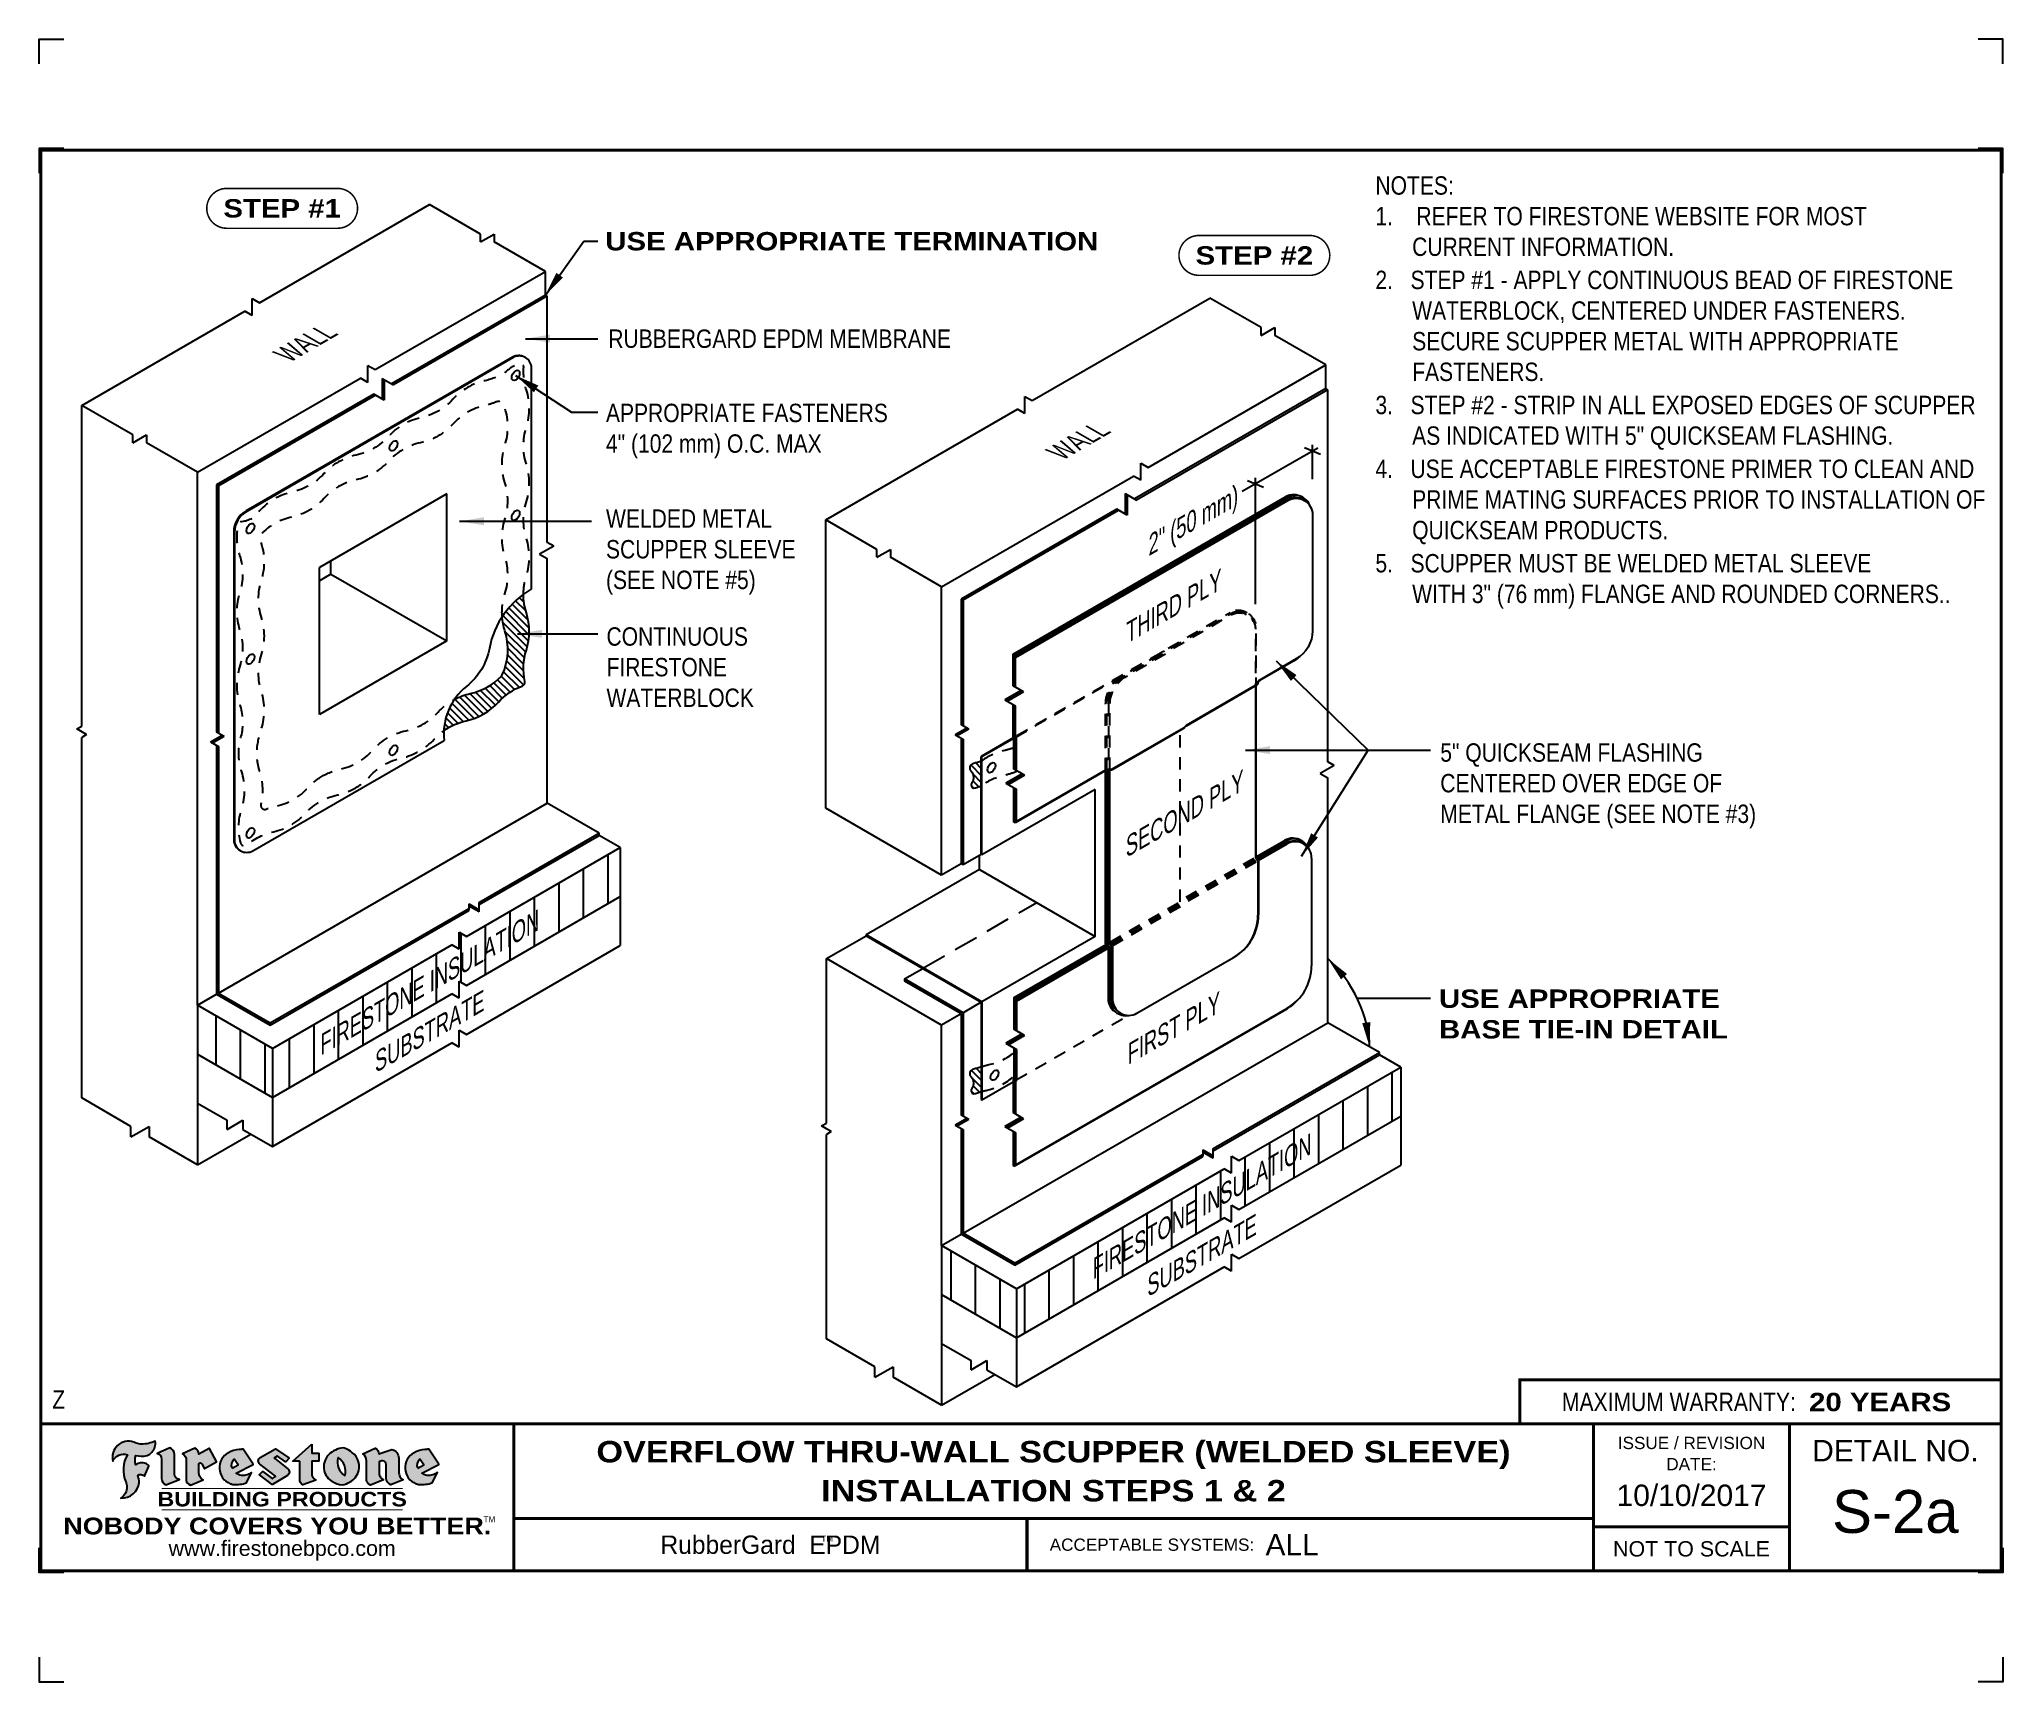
# Model space of a CAD drawing. Header units: inches. Extents: x 255.4 to 275.5, y 73.5 to 90.2.
import ezdxf
from ezdxf.enums import TextEntityAlignment as Align

# ---------------------------------------------------------------- set-up
doc = ezdxf.new("R2010")
doc.units = ezdxf.units.IN
doc.header["$MEASUREMENT"] = 0
doc.linetypes.add('HIDDEN', pattern=[0.375, 0.25, -0.125])
doc.linetypes.add('HIDDEN2', pattern=[0.1875, 0.125, -0.0625])
doc.layers.get('0').update_dxf_attribs({"linetype": 'CONTINUOUS'})
doc.layers.get('DEFPOINTS').update_dxf_attribs({"linetype": 'CONTINUOUS'})
for name, color, linetype in [('FSBP-ACCESSORY-OTHER', 7, 'CONTINUOUS'), ('FSBP-ANNO-NOTE', 7, 'CONTINUOUS'), ('FSBP-INSULATION', 7, 'CONTINUOUS'), ('FSBP-MEMBRANE', 7, 'CONTINUOUS'), ('FSBP-SEALANTS', 1, 'CONTINUOUS'), ('FSBP-SUBSTRATE-GENERIC', 9, 'CONTINUOUS'), ('FSBP-TTLB', 7, 'CONTINUOUS'), ('FSBP-TTLB-BORDER', 7, 'CONTINUOUS'), ('FSBP-TTLB-TEXT', 7, 'CONTINUOUS'), ('FSBP-WALL-CURB', 9, 'CONTINUOUS')]:
    doc.layers.add(name, color=color, linetype=linetype)
doc.styles.add('FSBP_ARIAL', font='arial.ttf')
doc.styles.add('FSBP_ARIAL_BOLD', font='')
doc.styles.add('FSBP_ARIAL_NAR', font='ARIALN.TTF')
doc.styles.add('FSBP_BANKGOTHIC', font='bgothm.ttf')
doc.styles.get('FSBP_ARIAL_BOLD').set_extended_font_data('Arial Black')
doc.dimstyles.new('FSBP-LEADER', dxfattribs={"dimtxt": 0.1875, "dimasz": 0.25, "dimexe": 0.0625, "dimexo": 0.125, "dimgap": 0.125, "dimtad": 0, "dimtih": 1, "dimtoh": 1, "dimdec": 4, "dimzin": 0, "dimdsep": 46, "dimlunit": 4, "dimtxsty": 'FSBP_ARIAL_NAR', "dimcen": 0.09375, "dimclrd": 256, "dimclre": 256, "dimclrt": 256, "dimadec": 0, "dimazin": 0, "dimtfac": 1, "dimtdec": 4, "dimtofl": 0, "dimtmove": 0, "dimatfit": 3, "dimfxl": 0, "dimtolj": 1, "dimtzin": 0, "dimlwd": -1, "dimlwe": -1, "dimarcsym": 0})
pattern_1 = [(135, (125.2310166392535, 54.75280984910223), (-0.03535533905932738, -0.03535533905932737), [])]
pattern_2 = [(90, (0, 0), (-0.25, 1.530757942277972e-17), [])]
pattern_3 = [(45, (0, 0), (-0.02209708691207961, 0.02209708691207961), []), (45, (0, 0.015625), (-0.02209708691207961, 0.02209708691207961), [])]

msp = doc.modelspace()

# ---------------------------------------------------------------- texts
at = {"layer": 'DEFPOINTS', "style": 'FSBP_ARIAL_NAR'}
msp.add_text('Z', height=0.1875, dxfattribs=at).set_placement((255.5798584845293, 76.35429549643564), align=Align.MIDDLE_LEFT)
at = {"layer": 'FSBP-ANNO-NOTE', "style": 'FSBP_ARIAL_BOLD'}
for s, p in [('STEP #1', (257.9250063216937, 88.5095601292393)), ('STEP #2', (267.8434870743865, 88.029269112738))]:
    msp.add_text(s, height=0.1875, dxfattribs=at).set_placement(p, align=Align.MIDDLE_CENTER)
at = {"layer": 'FSBP-ANNO-NOTE'}
for s, style, p in [('USE APPROPRIATE TERMINATION', 'FSBP_ARIAL_BOLD', (261.2214683343028, 88.17413569264714)), ('RUBBERGARD EPDM MEMBRANE', 'FSBP_ARIAL_NAR', (261.2526709903123, 87.1795696210264))]:
    msp.add_text(s, height=0.1875, dxfattribs=dict(at, style=style)).set_placement(p, align=Align.MIDDLE_LEFT)
at = {"layer": 'FSBP-ANNO-NOTE', "linetype": 'Continuous', "style": 'FSBP_ARIAL_NAR'}
for s, oblique, p in [('WALL', 329.9999999999999, (258.2091324550868, 87.16115365687962)), ('WALL', 329.9999999999999, (266.0935422062432, 86.16258212522344)), ('SUBSTRATE', 30, (259.3841635864932, 80.08624587546412)), ('SUBSTRATE', 30, (267.2634167417159, 77.79995535006971))]:
    msp.add_text(s, height=0.1875, rotation=30.00000000000054, dxfattribs=dict(at, oblique=oblique)).set_placement(p, align=Align.MIDDLE)
at = {"layer": 'FSBP-ANNO-NOTE', "style": 'FSBP_ARIAL_NAR', "oblique": 30}
msp.add_text('2" (50 mm)', height=0.1875, rotation=30.00000000000054, dxfattribs=at).set_placement((267.6309109836033, 85.56697808169044), align=Align.MIDDLE_RIGHT)
for s, p in [('THIRD PLY', (266.9753025183037, 84.42503355028376)), ('SECOND PLY', (267.0860419789819, 82.30736683221515)), ('FIRESTONE INSULATION', (259.3841635864932, 80.58624587546412)), ('FIRST PLY', (266.9753025183037, 80.11903255239136)), ('FIRESTONE INSULATION', (267.2634167417159, 78.29995535006971))]:
    msp.add_text(s, height=0.1875, rotation=30.00000000000054, dxfattribs=at).set_placement(p, align=Align.MIDDLE)
at = {"layer": 'FSBP-ANNO-NOTE', "char_height": 0.1875, "attachment_point": 1}
for s, width, heights, insert, style in [('\\A1;NOTES:\\P1.    REFER TO FIRESTONE WEBSITE FOR MOST \\P{\\W6.27837; }CURRENT INFORMATION.\\P{\\H0.08333x;\\W9.4179;        \\W1;\\P}2.   STEP #1 - APPLY CONTINUOUS BEAD OF FIRESTONE \\P{\\W6.27837; }WATERBLOCK, CENTERED UNDER FASTENERS.  \\P{\\W6.27837; }SECURE SCUPPER METAL WITH APPROPRIATE \\P{\\W6.27837; }FASTENERS.\\P{\\H0.08333x;\\P}3.   STEP #2 - STRIP IN ALL EXPOSED EDGES OF SCUPPER \\P{\\W6.27837; }AS INDICATED WITH 5" QUICKSEAM FLASHING. \\P{\\H0.08333x;\\W9.4179;        \\W1;\\P}4.   USE ACCEPTABLE FIRESTONE PRIMER TO CLEAN AND \\P{\\W6.27837; }PRIME MATING SURFACES PRIOR TO INSTALLATION OF \\P{\\W6.27837; }QUICKSEAM PRODUCTS.\\P{\\H0.08333x;\\P}5.   SCUPPER MUST BE WELDED METAL SLEEVE\\P{\\W6.27837; }WITH 3" (76 mm) FLANGE AND ROUNDED CORNERS..', 6.208082058085267, [5.053371775211801], (269.0784857973288, 88.83666126581163), 'FSBP_ARIAL_NAR'), ('APPROPRIATE FASTENERS\\P4" (102 mm) O.C. MAX', 3.00699573458769, [0.6491160398800275], (261.2285900639388, 86.51549897054232), 'FSBP_ARIAL_NAR'), ('WELDED METAL \\PSCUPPER SLEEVE\\P(SEE NOTE #5)', 1.979647592117544, [0.8873713024750032], (261.2289339880795, 85.43717005019735), 'FSBP_ARIAL_NAR'), ('CONTINUOUS FIRESTONE WATERBLOCK ', 1.979647592117544, [0.8873713024750032], (261.2340368053001, 84.23400654687069), 'FSBP_ARIAL_NAR'), ('5" QUICKSEAM FLASHING CENTERED OVER EDGE OF METAL FLANGE (SEE NOTE #3)', 3.309053724045953, [0.9498775014180865], (269.7401549540583, 83.04998517998204), 'FSBP_ARIAL_NAR'), ('USE APPROPRIATE \\PBASE TIE-IN DETAIL', 2.967824823310366, [0.6228303915104334], (269.7270516935052, 80.53787117613699), 'FSBP_ARIAL_BOLD')]:
    msp.add_mtext_dynamic_manual_height_columns(s, width=width, gutter_width=5, heights=heights, dxfattribs=dict(at, insert=insert, style=style))

# ---------------------------------------------------------------- blocks, each defined once
blk = doc.blocks.new('TTLB-EPDM_2')
at = {"layer": 'FSBP-TTLB-TEXT'}
h = blk.add_hatch(color=1, dxfattribs=at)
edge = h.paths.add_edge_path()
edge.add_arc((1.037309769669573, -0.1982514792917306), 0.1319107607348553, 264.0410451462098, 370.3106169565175)
edge.add_arc((1.027551646585694, 0.1214293576525799), 0.3273056962876235, 270.05058356628535, 295.23459397187514, ccw=False)
edge.add_arc((1.022801957313345, -0.06680179986895154), 0.1391656561713503, 249.3281275763668, 272.0749124149863, ccw=False)
edge.add_line((0.9736743133014443, -0.1970076156048179), (0.9474927838574558, -0.1852745150568325))
edge.add_arc((0.8939498971398288, -0.3394262635682071), 0.1631857907024099, 70.84590087378872, 194.3325259843273)
edge.add_arc((0.8444260109029493, -0.4259936440910768), 0.1179914261095279, 70.96950098067128, 156.9641407594482, ccw=False)
edge.add_arc((1.153141409296894, -0.4684497516079468), 0.3110405457095052, 150.3231137483159, 203.2084295854517)
edge.add_arc((0.7562495500622943, -0.6412608153899899), 0.1218587156617311, 0.8849157075190988, 24.34668939894999, ccw=False)
edge.add_arc((0.7493781665697374, -0.6475258110744375), 0.1289731377238325, -58.36655102076742, 3.6216782311386737, ccw=False)
edge.add_arc((0.8256699029544474, -0.5792158350996106), 0.1783301886510354, 267.2205474105585, 354.1381621173521)
edge.add_arc((0.7903121048625305, -0.6011409294291745), 0.212787892960859, 0.9996158580669322, 21.00503380861244)
edge.add_arc((1.01880712263941, -0.5666691048185161), 0.05136395668415847, 40.82117713173261, 125.52727787225791, ccw=False)
edge.add_line((1.057676976260041, -0.5330924682126437), (1.102776947655911, -0.4308018311949837))
edge.add_arc((1.040858222524664, -0.4699705673995949), 0.07326744446031509, 32.31675181867256, 66.31481236598174)
edge.add_arc((1.032262518825329, -0.5063316993097662), 0.1102246948011782, 69.8179132332389, 125.254734720681)
edge.add_arc((1.127708877207287, -0.368959353531244), 0.1659710644737306, 164.1569669952081, 196.5811013160487, ccw=False)
edge.add_line((0.9680425188342383, -0.3236487780942383), (1.023615334387159, -0.3294494641845773))
h = blk.add_hatch(color=1, dxfattribs=at)
edge = h.paths.add_edge_path()
edge.add_line((1.275239419159561, -0.6223407783464694), (1.415345367376062, -0.5660418822574371))
edge.add_arc((1.421019305783958, -0.5090099247487757), 0.05731350411836949, 181.9717871001989, 264.31851000495806, ccw=False)
edge.add_line((1.363739737527226, -0.5109819325197265), (1.363412352251203, -0.3102363679013962))
edge.add_arc((1.294263659668751, -0.3103491388303989), 0.06914878453844908, 0.0934405599591014, 72.42834396969012)
edge.add_line((1.315139561173908, -0.2444268274366692), (1.186839444240604, -0.3024209471341379))
edge.add_arc((1.175246268095289, -0.3585110609420917), 0.05727567197445628, -0.017399788185912257, 78.322067691347, ccw=False)
edge.add_line((1.232521937428658, -0.3585284546236807), (1.232574268422297, -0.555126496687123))
edge.add_arc((1.305699496415486, -0.5558575689677219), 0.07312888236350451, 179.4272023230205, 245.3845503102953)
h = blk.add_hatch(color=1, dxfattribs=at)
edge = h.paths.add_edge_path()
edge.add_line((1.792026821926584, -0.3839679064720229), (1.722158956877934, -0.2518542302253621))
edge.add_arc((1.720119655279638, -0.2529327078887852), 0.002306916790721817, 27.87197133405656, 117.3766794470751)
edge.add_line((1.719058846382097, -0.250884159729182), (1.610638460368705, -0.3070279753467702))
edge.add_arc((1.547088841662962, -0.3061026658494403), 0.06355635479880145, 359.165808011073, 425.8793658831422)
edge.add_line((1.573061729235633, -0.2480956029480268), (1.446879247402876, -0.3051325108639702))
edge.add_arc((1.407812067100189, -0.370357133046621), 0.07602957263902092, -3.441403975725109, 59.07992244284969, ccw=False)
edge.add_line((1.483704536400296, -0.3749210150788969), (1.483704536400296, -0.5723838140635706))
edge.add_arc((1.54053746518044, -0.568254406115083), 0.05698275005415228, 184.1557352478595, 255.3066498366543)
edge.add_line((1.526084036778343, -0.6233736605654059), (1.657291340682093, -0.570650514527486))
edge.add_arc((1.688298576827198, -0.5021390388423987), 0.0752015358480571, 207.5160880841914, 245.649226723163, ccw=False)
edge.add_arc((1.721050197024907, -0.4914488168456328), 0.1093332836229113, 179.4823365255141, 204.5537900001094, ccw=False)
edge.add_line((1.611721375809452, -0.4904610114968335), (1.611721375809452, -0.4126404716788983))
edge.add_arc((1.628589765097195, -0.414159299036043), 0.01693662875851176, 28.356188110622725, 174.8549701683585, ccw=False)
edge.add_arc((1.627340435522395, -0.4197189881350504), 0.02111886817708033, 22.216893572439517, 40.10213956426492, ccw=False)
edge.add_line((1.646891420738257, -0.4117336534413738), (1.666638796144639, -0.4549750258192233))
edge.add_arc((1.668737246926742, -0.4540167099035481), 0.002306916790685496, 204.545128184284, 299.6323508190091)
edge.add_line((1.669877862091766, -0.4560219186518992), (1.791128135493295, -0.3870515928837648))
edge.add_line((1.791128135493295, -0.3870515928837648), (1.792026821926584, -0.3839679064720229))
h = blk.add_hatch(color=1, dxfattribs=at)
h.paths.add_polyline_path([(2.063388732080512, -0.2583237030618903, 0.02524281661523788), (2.025024361750752, -0.2610532129309178, 0.1213611957758757), (1.901773912052249, -0.3008158885520373, 0.6151668103976068), (1.93274136141747, -0.6099060679591872, 0.05306812109568645), (1.967936229862175, -0.617865745600497, 0.1150932231766138), (2.099126721549737, -0.5994933789882708), (2.151195569562105, -0.4944891916583316, -0.08755405562188731), (2.104230609512001, -0.5187113292177372, -0.265591761123442), (1.992692314386659, -0.5010701623316862), (2.165347897647223, -0.4141184325909109, 0.4518949533370738), (2.166222728871162, -0.4107679608846269)])
h.paths.add_polyline_path([(2.014217313945437, -0.4188965037300676), (1.951113654018855, -0.4515330109460507, -0.3720533890450154), (1.973177450672722, -0.3607130665457561)], flags=16)
h = blk.add_hatch(color=1, dxfattribs=at)
edge = h.paths.add_edge_path()
edge.add_arc((2.260407392426802, -0.3775796671688782), 0.04152450223225729, 123.20805433950699, 232.2027298779723, ccw=False)
edge.add_line((2.237665217914071, -0.3428366421988329), (2.393535971665983, -0.2540943745380986))
edge.add_arc((2.394677353533142, -0.2560991469722482), 0.002306916790741334, 55.64644466176611, 119.65426054492559, ccw=False)
edge.add_line((2.395979141996861, -0.2541946229174954), (2.531809646140459, -0.3470380726374032))
edge.add_arc((2.530468902927946, -0.3489153772789875), 0.002306916790700397, -42.731101238422525, 54.4661353739603, ccw=False)
edge.add_line((2.532163440279987, -0.3504807552658491), (2.498457913851155, -0.3869673252714421))
edge.add_arc((2.496763376499139, -0.3854019472845934), 0.002306916790672934, 233.7527076894875, 317.26889876138785, ccw=False)
edge.add_line((2.495399362263356, -0.38726241234572), (2.413849913492982, -0.3274738082119626))
edge.add_arc((2.412485899257181, -0.3293342732731342), 0.002306916790720064, 53.75270768979358, 124.4135619297835)
edge.add_line((2.41118211687575, -0.3274311136421062), (2.382933981293377, -0.346782838468144))
edge.add_arc((2.38423776367478, -0.3486859980991606), 0.002306916790694898, 124.4135619293799, 231.8459020253626)
edge.add_line((2.382812599816248, -0.3505000469010184), (2.519899969301207, -0.4581994452042721))
edge.add_arc((2.494247019847682, -0.4908523236374461), 0.04152450223225742, -55.21225898295222, 51.84590202520428, ccw=False)
edge.add_line((2.517938320565804, -0.5249552055672808), (2.364434947484597, -0.6179520922513717))
edge.add_arc((2.36323960192349, -0.6159790200102006), 0.002306916790726996, 233.2955624372927, 301.20872157023314, ccw=False)
edge.add_line((2.361860787187538, -0.6178285429225383), (2.231266621301074, -0.5204709167214361))
edge.add_arc((2.232647938930649, -0.5186232623475259), 0.002306916790697672, 135.5134179846393, 233.21798691998708, ccw=False)
edge.add_line((2.231002150870836, -0.5170067083764565), (2.262839375599356, -0.4845937328397696))
edge.add_arc((2.264485163659225, -0.4862102868108537), 0.002306916790748497, 53.0352839999411, 135.513417985369, ccw=False)
edge.add_line((2.265872365996302, -0.4843670465239001), (2.361834678328762, -0.5565872257804898))
edge.add_arc((2.363221880665761, -0.5547439854936304), 0.002306916790627066, 233.0352840000685, 302.2362632414394)
edge.add_line((2.36445241715569, -0.5566953042850713), (2.39428499383348, -0.5378823484768844))
edge.add_arc((2.393054457343549, -0.5359310296853765), 0.002306916790685166, 302.2362632406177, 412.2027298768422)
edge.add_line((2.394468296066179, -0.5341081404551886), (2.234958295420142, -0.4103916733127022))
h = blk.add_hatch(color=1, dxfattribs=at)
edge = h.paths.add_edge_path()
edge.add_line((2.763460561272041, -0.2072496393923444), (2.763460561272041, -0.2969520779963801))
edge.add_arc((2.765767478062699, -0.2969520779963943), 0.00230691679065842, 179.9999999996471, 269.9999999996471)
edge.add_line((2.765767478062685, -0.2992589947870528), (2.835417693520355, -0.2992589947870528))
edge.add_arc((2.835417693520355, -0.3015659115777538), 0.002306916790701052, 0, 90, ccw=False)
edge.add_line((2.837724610311056, -0.3015659115777538), (2.837724610311056, -0.3790761307453892))
edge.add_arc((2.83541769352037, -0.3790761307453749), 0.002306916790686842, 269.99999999964706, 359.99999999964706, ccw=False)
edge.add_line((2.835417693520355, -0.3813830475360618), (2.765767478062685, -0.3813830475360618))
edge.add_arc((2.765767478062699, -0.3836899643267202), 0.00230691679065842, 90.00000000035294, 180.0000000003529)
edge.add_line((2.763460561272041, -0.3836899643267344), (2.763460561272041, -0.5033995910642801))
edge.add_arc((2.836735953378943, -0.5071368822038516), 0.07337063740681413, 177.0802527808789, 245.3249543133826)
edge.add_line((2.806105814540615, -0.5738080530967267), (2.674529557384915, -0.6226036013049594))
edge.add_arc((2.708610405062069, -0.564298408791804), 0.06753517344606039, 177.0345319916277, 239.6926428024901, ccw=False)
edge.add_line((2.641165668230087, -0.560804539009709), (2.641165668230087, -0.3836899643267344))
edge.add_arc((2.638858751439429, -0.3836899643267202), 0.00230691679065842, 359.9999999996471, 449.999999999647)
edge.add_line((2.638858751439443, -0.3813830475360618), (2.572857950769389, -0.3813830475360618))
edge.add_line((2.572857950769389, -0.3813830475360618), (2.763460561272041, -0.2072496393923444))
h = blk.add_hatch(color=1, dxfattribs=at)
edge = h.paths.add_edge_path(flags=16)
edge.add_arc((2.940363509127394, -0.4847985213681437), 0.1684614578629418, 344.5558804047865, 417.0140046669545)
edge.add_arc((3.194458079644619, -0.3883534532477785), 0.1684614578629414, 164.5558804047864, 237.0140046669546)
edge = h.paths.add_edge_path()
edge.add_arc((3.069375116502199, -0.4399344555144872), 0.1828726885096673, 136.0914512150047, 191.213418978326)
edge.add_arc((3.064939550433406, -0.4318234379590333), 0.1803148804748503, 194.0167254156723, 240.6663730831859)
edge.add_arc((3.098047041778981, -0.3845058757092554), 0.2378525180183701, 239.2975390661776, 264.2889872773176)
edge.add_arc((3.04884478212623, -0.4190232383793012), 0.203760689247156, 277.1986764832036, 326.503572961274)
edge.add_arc((3.077739326803546, -0.4341046616465112), 0.171374865791709, 325.3768876809902, 406.3828327799087)
edge.add_arc((3.011839488065919, -0.4896144380417797), 0.2571945645850002, 44.28462553519766, 73.82901434867304)
edge.add_arc((3.117152499586992, -0.4983433120546693), 0.2579560664039132, 97.50292863483666, 134.1039137579027)
h = blk.add_hatch(color=1, dxfattribs=at)
edge = h.paths.add_edge_path()
edge.add_line((3.322690228557462, -0.5721896537377091), (3.322690228557462, -0.3749210150788969))
edge.add_arc((3.246797759257384, -0.3703571330465745), 0.076029572638996, 356.5585960242387, 419.0799224428129)
edge.add_line((3.285864939560099, -0.3051325108639702), (3.412047421392799, -0.2480956029480268))
edge.add_arc((3.386074533820159, -0.3061026658494941), 0.06355635479883807, 0.3962622833877276, 65.87936588318718, ccw=False)
edge.add_line((3.449629368605429, -0.3056631084210863), (3.580526418688805, -0.2593848434574539))
edge.add_arc((3.555744121700958, -0.3530904070730321), 0.09692726601172152, 2.366977007666776, 75.18615851992018, ccw=False)
edge.add_line((3.652588689330287, -0.3490873311063041), (3.652588689330287, -0.4883770011386872))
edge.add_arc((3.761877549389556, -0.4914934052703811), 0.1093332836229047, 178.3666365323574, 204.5537900000422)
edge.add_arc((3.729125929191727, -0.5021836272670953), 0.07520153584796169, 207.5160880841711, 245.2240541443093)
edge.add_line((3.697611150971852, -0.5704631245385627), (3.572585913552643, -0.6207021253773775))
edge.add_arc((3.59534718600759, -0.5526356419907701), 0.07177131519198746, 180.3328587115751, 251.51018566665869, ccw=False)
edge.add_line((3.523577081955409, -0.5530525936986663), (3.523577081955409, -0.4153032515383615))
edge.add_arc((3.486319529276879, -0.4148773504126441), 0.0372599868942854, 359.3450650296066, 449.0500281941028)
edge.add_arc((3.482769874121713, -0.4419622099033496), 0.06447454900600783, 86.29402372314017, 119.8211331593848)
edge.add_line((3.450707067966732, -0.3860252459975726), (3.450707067966732, -0.4904610114968335))
edge.add_arc((3.560035889182251, -0.491448816845647), 0.1093332836229751, 179.4823365255069, 204.5537900001023)
edge.add_arc((3.527284268984408, -0.5021390388424952), 0.07520153584796385, 207.5160880841699, 245.6492267231416)
edge.add_line((3.496277032839316, -0.570650514527486), (3.365069728935509, -0.6233736605654059))
edge.add_arc((3.37950248606194, -0.5682868177318081), 0.05694615642555727, 183.9298782390169, 255.318496325343, ccw=False)
h = blk.add_hatch(color=1, dxfattribs=at)
h.paths.add_polyline_path([(3.957695472291277, -0.2583237030618903, 0.02524281661523822), (3.919331101961575, -0.2610532129309178, 0.1085638477195505), (3.807890832595604, -0.2939221658134414, 0.6425897848490651), (3.827048101628293, -0.6099060679591872, 0.05306812109569052), (3.862242970072884, -0.617865745600497, 0.1150932231766133), (3.993433461760503, -0.5994933789882708), (4.045502309772871, -0.4944891916583316, -0.08755405562189084), (3.998537349722767, -0.5187113292177372, -0.2655917611234366), (3.886999054597368, -0.5010701623316862), (4.059654637857989, -0.4141184325909109, 0.4518949533370731), (4.060529469081928, -0.4107679608846269)])
h.paths.add_polyline_path([(3.90852405415626, -0.4188965037300676), (3.845420394229677, -0.4515330109460507, -0.3720533890450147), (3.867484190883488, -0.3607130665457561)], flags=16)
at = {"layer": 'DEFPOINTS', "linetype": 'Continuous', "ltscale": 1.75}
for points in [[(-0.015625, 13.88083333333333), (-0.015625, 14.13083333333333), (0.234375, 14.13083333333333)], [(20.01562500000003, 13.88083333333333), (20.01562500000003, 14.13083333333333), (19.76562500000003, 14.13083333333333)], [(-0.015625, -2.380833333333342), (-0.015625, -2.630833333333342), (0.234375, -2.630833333333342)], [(20.01562500000003, -2.380833333333342), (20.01562500000003, -2.630833333333342), (19.76562500000003, -2.630833333333342)]]:
    blk.add_lwpolyline(points, dxfattribs=at)
at = {"layer": 'DEFPOINTS', "color": 1}
for points in [[(0.234375, 13.015625), (-0.015625, 13.015625), (-0.015625, 12.765625)], [(20.015625, 12.765625), (20.015625, 13.015625), (19.765625, 13.015625)], [(0.234375, -1.515625), (-0.015625, -1.515625), (-0.015625, -1.265625)], [(20.015625, -1.265625), (20.015625, -1.515625), (19.765625, -1.515625)]]:
    blk.add_lwpolyline(points, dxfattribs=at)
at = {"layer": 'FSBP-TTLB', "const_width": 0.03125}
blk.add_lwpolyline([(15.09028770518938, 0), (20, 0), (20, 0.4512598240669945), (15.09028770518938, 0.4512598240669945)], close=True, dxfattribs=at)
for points in [[(0, 0), (0, -1.5), (20, -1.5), (20, 0), (0, 0)], [(4.825208527206769, 0), (4.825208527206769, -0.9643749050531198)], [(15.84028770518938, 0), (15.84028770518938, -0.9643749050531198)], [(17.84110496735593, 0), (17.84110496735593, -1.5)], [(20, 0), (20, -1.5)], [(4.825208527206769, -0.9643749050531198), (15.84028770518938, -0.9643749050531198)], [(4.825208527206769, -0.9643749050531198), (4.825208527206769, -1.5)], [(15.84028770518938, -0.9643749050531198), (15.84028770518938, -1.5)], [(15.84028770518938, -1.048740175933006), (17.84110496735593, -1.048740175933006)]]:
    blk.add_lwpolyline(points, dxfattribs=at)
at = {"layer": 'FSBP-TTLB-BORDER', "const_width": 0.03125}
blk.add_lwpolyline([(20, 0), (20, 13), (0, 13), (0, 0)], dxfattribs=at)
at = {"layer": 'FSBP-TTLB-TEXT', "color": 1}
blk.add_line((0.7358432058323388, -0.379822754145593), (0.7358432058323388, -0.379822754145593), dxfattribs=at)
for points in [[(1.023615323725323, -0.3294494630716969, 0.5000510906601082), (1.167090420776901, -0.1746414942047778, -0.1103304102359608), (1.027840608309816, -0.2058762110801382, -0.09957876667165425), (0.9736743133014443, -0.1970076156048179), (0.9474927838574558, -0.1852745150568325, 0.5978159689075124), (0.7358432058323388, -0.379822754145593, -0.3938834584182213), (0.8828996422548698, -0.3144510229727047, 0.2349406564350952), (0.86727108227484, -0.5910237178633082, -0.1027304183841549), (0.8780937320133262, -0.6393788197974146, -0.2772692352614086), (0.8170223912655956, -0.7573362346216896, 0.3985429150902959), (1.003067614090241, -0.5974286950643517, 0.0875124847930418), (0.9889600163401155, -0.5248671157293501, -0.3874031597924062), (1.057676976260041, -0.5330924682126437), (1.102776947655911, -0.4308018311949837, 0.1494423498871741), (1.07029056398062, -0.4028746979725923, 0.2467195073738216), (0.9686394281704906, -0.4163228904100862, -0.1424285161541127), (0.9680425188342383, -0.3236487780942383), (1.023615334387159, -0.3294494641845773)], [(2.166222728871162, -0.4107679608846269), (2.063388732080512, -0.2583237030618903, 0.02524281661523788), (2.025024361750752, -0.2610532129309178, 0.1085638477195265), (1.913584092384895, -0.2939221658134414, 0.6425897848491228), (1.93274136141747, -0.6099060679591872, 0.05306812109568648), (1.967936229862175, -0.617865745600497, 0.1150932231766137), (2.099126721549737, -0.5994933789882708), (2.151195569562105, -0.4944891916583316, -0.0875540556218873), (2.104230609512001, -0.5187113292177372, -0.2655917611234418), (1.992692314386659, -0.5010701623316862), (2.165347897647223, -0.4141184325909109)], [(2.763460561272041, -0.2072496393923444), (2.763460561272041, -0.2969520779963801, 0.4142135623730958), (2.765767478062685, -0.2992589947870528), (2.835417693520355, -0.2992589947870528, -0.414213562373095), (2.837724610311056, -0.3015659115777538), (2.837724610311056, -0.3790761307453892, -0.4142135623730938), (2.835417693520355, -0.3813830475360618), (2.765767478062685, -0.3813830475360618, 0.4142135623730958), (2.763460561272041, -0.3836899643267344), (2.763460561272041, -0.5033995910642801, 0.3068985753588853), (2.806105814540615, -0.5738080530967267), (2.674529557384915, -0.6226036013049594, -0.2804194150632976), (2.641165668230087, -0.560804539009709), (2.641165668230087, -0.3836899643267344, 0.414213562373095), (2.638858751439443, -0.3813830475360618), (2.572857950769389, -0.3813830475360618), (2.763460561272041, -0.2072496393923444)], [(4.060529469081928, -0.4107679608846269), (3.957695472291277, -0.2583237030618903, 0.02524281661523788), (3.919331101961575, -0.2610532129309178, 0.1085638477195265), (3.807890832595604, -0.2939221658134414, 0.6425897848491228), (3.827048101628293, -0.6099060679591872, 0.05306812109568648), (3.862242970072884, -0.617865745600497, 0.1150932231766137), (3.993433461760503, -0.5994933789882708), (4.045502309772871, -0.4944891916583316, -0.0875540556218873), (3.998537349722767, -0.5187113292177372, -0.2655917611234418), (3.886999054597368, -0.5010701623316862), (4.059654637857989, -0.4141184325909109)], [(4.059654637857989, -0.4141184325909109, 0.4518949533370731), (4.060529469081928, -0.4107679608846269, 0.4518949533370731)]]:
    blk.add_lwpolyline(points, format="xyb", dxfattribs=at)
for points in [[(1.275239419159561, -0.6223407783464694), (1.415345367376062, -0.5660418822574371, -0.3756100036733062), (1.363739737527226, -0.5109819325197265), (1.363412352251203, -0.3102363679013962, 0.3265360292958048), (1.315139561173908, -0.2444268274366692), (1.186839444240604, -0.3024209471341379, -0.3557863980845349), (1.232521937428658, -0.3585284546236807), (1.232574268422297, -0.555126496687123, 0.2960110723418457)], [(1.792026821926584, -0.3839679064720229), (1.722158956877934, -0.2518542302253621, 0.4116839150163434), (1.719058846382097, -0.250884159729182), (1.610638460368705, -0.3070279753467702, 0.2996033003794034), (1.573061729235633, -0.2480956029480268), (1.446879247402876, -0.3051325108639702, -0.2797757560995365), (1.483704536400296, -0.3749210150788969), (1.483704536400296, -0.5723838140635706, 0.320828638474519), (1.526084036778343, -0.6233736605654059), (1.657291340682093, -0.570650514527486, -0.1679398621276611), (1.621603752698661, -0.5368819723450571, -0.1098333365370753), (1.611721375809452, -0.4904610114968335), (1.611721375809452, -0.4126404716788983, -0.743334502655012), (1.64349420176768, -0.4061152228778298, -0.07819791644735608), (1.646891420738257, -0.4117336534413738), (1.666638796144639, -0.4549750258192233, 0.4404648714563479), (1.669877862091766, -0.4560219186518992), (1.791128135493295, -0.3870515928837648)], [(1.951113654018855, -0.4515330109460507), (2.014217313945437, -0.4188965037300676), (1.973177450672722, -0.3607130665457561, 0.3720533890450154)], [(2.234958295420142, -0.4103916733127022, -0.5150044486718882), (2.237665217914071, -0.3428366421988329), (2.393535971665983, -0.2540943745380986, -0.2867822934100265), (2.395979141996861, -0.2541946229174954), (2.531809646140459, -0.3470380726374032, -0.4515027974650387), (2.532163440279987, -0.3504807552658491), (2.498457913851155, -0.3869673252714421, -0.3814439164929681), (2.495399362263356, -0.38726241234572), (2.413849913492982, -0.3274738082119626, 0.3184718635035665), (2.41118211687575, -0.3274311136421062), (2.382933981293377, -0.346782838468144, 0.5064094529656681), (2.382812599816248, -0.3505000469010184), (2.519899969301207, -0.4581994452042721, -0.5043597839115849), (2.517938320565804, -0.5249552055672808), (2.364434947484597, -0.6179520922513717, -0.3053163970316367), (2.361860787187538, -0.6178285429225383), (2.231266621301074, -0.5204709167214361, -0.4541703869768119), (2.231002150870836, -0.5170067083764565), (2.262839375599356, -0.4845937328397696, -0.3762644290664977), (2.265872365996302, -0.4843670465239001), (2.361834678328762, -0.5565872257804898, 0.3114700032088108), (2.36445241715569, -0.5566953042850713), (2.39428499383348, -0.5378823484768844, 0.520381097387146), (2.394468296066179, -0.5341081404551886)], [(2.937624918725987, -0.3131105398334029, 0.2452625673097023), (2.889993533867141, -0.4754966266250307, 0.2064059665179019), (2.976604338974084, -0.5890186876871866, 0.1094800500670344), (3.074378098474654, -0.6211778035979165, 0.2185147641853038), (3.218764944843201, -0.5314757029352819, 0.3689489483072479), (3.195959963110113, -0.3100352223135445, 0.1296305888694145), (3.0834694040758, -0.242595816912754, 0.1610736375384317)], [(3.10274193015772, -0.5296595419651595, 0.3271311138286319), (3.032079658614293, -0.3434924326507627, 0.3271311138286322)], [(3.322690228557462, -0.5721896537377091), (3.322690228557462, -0.3749210150788969, 0.2797757560995341), (3.285864939560099, -0.3051325108639702), (3.412047421392799, -0.2480956029480268, -0.2937618496109166), (3.449629368605429, -0.3056631084210863), (3.580526418688805, -0.2593848434574539, -0.3288760160581939), (3.652588689330287, -0.3490873311063041), (3.652588689330287, -0.4883770011386872, 0.114762897203527), (3.662431105063263, -0.536926560769686, 0.166032965990522), (3.697611150971852, -0.5704631245385627), (3.572585913552643, -0.6207021253773775, -0.3209557512194564), (3.523577081955409, -0.5530525936986663), (3.523577081955409, -0.4153032515383615, 0.4127061514896111), (3.48693727661589, -0.3776224848030694, 0.1473421876160361), (3.450707067966732, -0.3860252459975726), (3.450707067966732, -0.4904610114968335, 0.1098333365370753), (3.460589444855941, -0.5368819723450855, 0.1679398621276611), (3.496277032839316, -0.570650514527486), (3.365069728935509, -0.6233736605654059, -0.3219729545308964), (3.322690228557462, -0.5721896537377091, 29.1476284739)], [(3.845420394229677, -0.4515330109460507), (3.90852405415626, -0.4188965037300676), (3.867484190883488, -0.3607130665457561, 0.3720533890450154)]]:
    blk.add_lwpolyline(points, format="xyb", close=True, dxfattribs=at)
at = {"layer": 'FSBP-TTLB-TEXT'}
for points, const_width in [([(1.233926579809207, -0.6584455781731435), (3.691229482685259, -0.6584455781731577)], 0.0078125), ([(1.233926579809207, -0.8761560960495984), (3.691229482685259, -0.8761560960495842)], 0.0078125), ([(10.06152282927678, -0.9643749050531198), (10.06152282927678, -1.5)], 0.03125)]:
    blk.add_lwpolyline(points, dxfattribs=dict(at, const_width=const_width))
at = {"layer": 'FSBP-TTLB-TEXT', "color": 1}
for centre, start, end in [((1.789987520328282, -0.3850463841354355), 299.6323508193319, 27.87197133380463), ((2.164310260790558, -0.412058050385383), 296.7304547840455, 34.00233684987403)]:
    blk.add_arc(centre, 0.00230691679068068, start, end, dxfattribs=at)
at = {"layer": 'FSBP-TTLB-TEXT', "style": 'FSBP_ARIAL_NAR'}
blk.add_text('MAXIMUM WARRANTY:', height=0.1875, dxfattribs=at).set_placement((17.90516569312837, 0.2256299120335257), align=Align.MIDDLE_RIGHT)
at = {"layer": 'FSBP-TTLB-TEXT'}
for s, height, style, p in [('ISSUE / REVISION', 0.125, 'FSBP_ARIAL', (16.84069633627263, -0.1938496373466023)), ('DETAIL NO.', 0.21875, 'FSBP_ARIAL', (18.92055248367797, -0.2724398367368792)), ('DATE:', 0.125, 'FSBP_ARIAL', (16.84069633627263, -0.409973105348854)), ('www.firestonebpco.com', 0.15625, 'FSBP_ARIAL', (2.462578031247233, -1.268657306740124)), ('RubberGard  EPDM', 0.1875, 'FSBP_BANKGOTHIC', (7.443365678241776, -1.23218745252656)), ('TM', 0.0625, 'FSBP_BANKGOTHIC', (8.023397742165457, -1.169706269210366)), ('NOT TO SCALE', 0.15625, 'FSBP_ARIAL', (16.84069633627263, -1.274370087966503))]:
    blk.add_text(s, height=height, dxfattribs=dict(at, style=style)).set_placement(p, align=Align.MIDDLE_CENTER)
at = {"layer": 'FSBP-TTLB-TEXT', "lineweight": 18, "style": 'FSBP_ARIAL_BOLD'}
blk.add_text('BUILDING PRODUCTS', height=0.1484375, dxfattribs=at).set_placement((2.462578031247233, -0.7673008371113639), align=Align.MIDDLE_CENTER)
at = {"layer": 'FSBP-TTLB-TEXT', "color": 1}
for s, height, style, p in [('NOBODY COVERS YOU BETTER.', 0.171875, 'FSBP_ARIAL_BOLD', (2.412604263603384, -1.041650450587369)), ('TM', 0.0625, 'FSBP_BANKGOTHIC', (4.576671173373001, -0.9725745042934193))]:
    blk.add_text(s, height=height, dxfattribs=dict(at, style=style)).set_placement(p, align=Align.MIDDLE_CENTER)
at = {"layer": 'FSBP-TTLB-TEXT', "style": 'FSBP_ARIAL'}
blk.add_text('ACCEPTABLE SYSTEMS:', height=0.125, dxfattribs=at).set_placement((10.29281281591562, -1.23218745252656), align=Align.MIDDLE_LEFT)
at = {"layer": 'FSBP-TTLB-TEXT'}
for tag, height, style, p in [('MAXIMUM_WARRANTY', 0.1875, 'FSBP_ARIAL_BOLD', (18.03987100774941, 0.2240244307510579)), ('ACCPT_SYSTEMS', 0.21875, 'FSBP_ARIAL', (12.49438170418193, -1.23218745252656))]:
    blk.add_attdef(tag, text='', height=height, dxfattribs=dict(at, style=style)).set_placement(p, align=Align.MIDDLE_LEFT)
for tag, height, style, p in [('DETAIL_DESCP_LINE_1', 0.21875, 'FSBP_ARIAL_BOLD', (10.33118450231211, -0.2831249841755152)), ('DETAIL_DESCP_LINE_2', 0.21875, 'FSBP_ARIAL_BOLD', (10.33118450231211, -0.6812499208775904)), ('ISSUE_REV_DATE', 0.21875, 'FSBP_ARIAL', (16.84069633627263, -0.7282559425942452)), ('DETAIL_NUMBER', 0.4375, 'FSBP_ARIAL', (18.91941590748775, -0.8931630692489421))]:
    blk.add_attdef(tag, text='', height=height, dxfattribs=dict(at, style=style)).set_placement(p, align=Align.MIDDLE_CENTER)

# ---------------------------------------------------------------- hatches: boundary and pattern name
at = {"layer": 'FSBP-ACCESSORY-OTHER'}
h = msp.add_hatch(dxfattribs=at)
h.set_pattern_fill('STEEL', color=256, scale=0.25, angle=90, style=0)
h.set_pattern_definition([(135, (0, 0), (-0.02209708691207961, -0.02209708691207961), []), (135, (-0.015625, 9.567237139237322e-19), (-0.02209708691207961, -0.02209708691207961), [])])
h.paths.add_polyline_path([(265.3905604141584, 83.10098009435993, 0.06028401720661635), (265.3891665559968, 83.10788680652202), (265.0576723973516, 82.91649856479347), (265.0643507146216, 82.91264283652005)])
h = msp.add_hatch(dxfattribs=at)
h.set_pattern_fill('STEEL', color=256, scale=0.25, style=0)
h.set_pattern_definition(pattern_3)
h.paths.add_polyline_path([(265.0643507146216, 82.91264283652009), (265.0576723973516, 82.91649856479351), (265.0576723973516, 81.91649856479366), (265.0643507146215, 81.91264283652013)])
h = msp.add_hatch(dxfattribs=at)
h.set_pattern_fill('STEEL', color=256, scale=0.25, style=0)
h.set_pattern_definition(pattern_3)
h.paths.add_polyline_path([(265.0643507146215, 80.41264283652005), (264.467161415817, 80.757430238942), (264.4604830985471, 80.75357451066851), (265.0576723973517, 80.40878710824649), (265.0576723973516, 79.41649856479327), (265.0643507146216, 79.41264283651988)])
h.paths.add_polyline_path([(263.8827793713278, 81.09482336963741), (263.8827793713278, 81.08711191309042), (264.4604830985471, 80.75357451066851), (264.467161415817, 80.75743023894202)])
at = {"layer": 'FSBP-INSULATION'}
h = msp.add_hatch(dxfattribs=at)
h.set_pattern_fill('LINE', color=256, scale=2, angle=90, style=0)
h.set_pattern_definition(pattern_2)
h.paths.add_polyline_path([(261.3744593808587, 81.4853436881077), (261.3744593808586, 81.98534368810783), (259.8064448017159, 81.08005004874651), (259.7313190271707, 81.12342393490317), (259.7313190271707, 80.94992839027655), (259.6561932526257, 80.99330227643323), (257.8257667314769, 79.93650503171628), (257.8257667314769, 79.43650503171611), (259.6561932526257, 80.49330227643307), (259.7313190271707, 80.44992839027637), (259.7313190271707, 80.62342393490304), (259.8064448017158, 80.58005004874636)])
h.paths.add_polyline_path([(257.0616561938673, 80.37766445629572), (257.0616561938673, 79.87766445629545), (257.8257667314769, 79.43650503171612), (257.8257667314769, 79.9365050317162)])
h.paths.add_polyline_path([(258.2572952151022, 79.79995654164581), (260.6986598569293, 81.14480479102942), (260.6986598569293, 81.48086222730353), (258.2572952151022, 80.13601397791994)], flags=24)
h = msp.add_hatch(dxfattribs=at)
h.set_pattern_fill('LINE', color=256, scale=2, angle=90, style=0)
h.set_pattern_definition(pattern_2)
h.paths.add_polyline_path([(267.5354464078484, 78.20701175103864), (267.6105721823935, 78.16363786488202), (267.6105721823934, 78.33713340950861), (267.6856979569385, 78.29375952335195), (269.3361945115973, 79.24667415348075), (269.3361945115973, 79.74667415348095), (267.6856979569386, 78.79375952335214), (267.6105721823934, 78.83713340950877), (267.6105721823935, 78.6636378648821), (267.5354464078484, 78.7070117510388), (265.4163447521048, 77.48354783965522), (265.4163447521048, 76.98354783965505)])
h.paths.add_polyline_path([(265.4163447521047, 77.48354783965515), (264.6522342144953, 77.92470726423464), (264.6522342144952, 77.42470726423434), (265.4163447521048, 76.98354783965502)])
h.paths.add_polyline_path([(266.1365483703249, 77.5136660162514), (268.577913012152, 78.85851426563501), (268.577913012152, 79.19457170190913), (266.1365483703249, 77.84972345252554)], flags=24)
at = {"layer": 'FSBP-MEMBRANE'}
h = msp.add_hatch(color=256, dxfattribs=at)
h.paths.add_polyline_path([(259.8285227962364, 81.34279678482632), (259.8285227962364, 81.3652967848263), (257.8042161028122, 80.19656277045543), (257.8042161028122, 80.1740627704554)])
h.paths.add_polyline_path([(259.8285227962364, 81.41214691191286), (259.8285227962364, 81.38964691191286), (259.9339823803679, 81.32875979262595), (259.9339823803679, 81.35125979262594)])
h.paths.add_polyline_path([(261.1579530299123, 82.11034368810789), (261.1579530299123, 82.13284368810793), (259.9339823803678, 81.42618390411323), (259.9339823803678, 81.40368390411321)])
h.paths.add_polyline_path([(257.276097487734, 80.50147219503484), (257.2760974877339, 83.01704657574473), (257.2566119161486, 83.02829657574478), (257.2566119161488, 80.49022219503486), (257.8042161028122, 80.17406277045536), (257.8042161028122, 80.1965627704554)])
h.paths.add_polyline_path([(257.3318177565907, 83.1211242067501), (257.3123321850056, 83.13237420675009), (257.1943381781608, 83.06425033513544), (257.213823749746, 83.05300033513547)])
h.paths.add_polyline_path([(257.276097487734, 85.6764359940177), (257.2566119161487, 85.68768599401774), (257.2566119161487, 83.16454431897394), (257.276097487734, 83.15329431897389)])
h.paths.add_polyline_path([(258.878392062307, 86.60152119796857), (258.8589064907218, 86.6127711979686), (257.2566119161487, 85.68768599401771), (257.276097487734, 85.67643599401771)])
h.paths.add_polyline_path([(258.9655027142604, 86.76210438724178), (258.9460171426753, 86.77335438724177), (258.9460171426753, 86.56247783961393), (258.9655027142604, 86.55122783961394)])
h.paths.add_polyline_path([(260.6298344148341, 87.61271691167016), (260.6103488432489, 87.62396691167015), (259.0415309380299, 86.71820947178247), (259.0610165096151, 86.70695947178251)])
h = msp.add_hatch(color=256, dxfattribs=at)
h.paths.add_polyline_path([(266.4589650418732, 85.42752942444498), (266.4394794702879, 85.43877942444506), (264.8516445142795, 84.52204248516479), (264.8711300858646, 84.51079248516484)])
h.paths.add_polyline_path([(266.5460756938265, 85.58811261371815), (266.5265901222414, 85.59936261371814), (266.5265901222414, 85.38848606609034), (266.5460756938265, 85.37723606609036)])
h.paths.add_polyline_path([(268.5915695455728, 86.65878920873101), (268.5720839739876, 86.67003920873108), (266.622103917596, 85.54421769825896), (266.6415894891811, 85.53296769825891)])
h.paths.add_polyline_path([(264.8711300858645, 84.51079248516494), (264.8516445142792, 84.5220424851649), (264.8516445142793, 83.23916926971782), (264.8711300858645, 83.22791926971773)])
h.paths.add_polyline_path([(264.930127089287, 83.19385733391044), (264.9106415177018, 83.20510733391049), (264.7926475108569, 83.13698346229582), (264.8121330824421, 83.12573346229578)])
h.paths.add_polyline_path([(264.8711300858645, 83.09167152648841), (264.8516445142792, 83.10292152648849), (264.8516445142793, 81.8200483110414), (264.8711300858645, 81.80879831104134)])
h = msp.add_hatch(color=256, dxfattribs=at)
h.paths.add_polyline_path([(267.8541378606531, 85.33732719762672), (267.8541378606531, 85.35232719757838), (265.3943131909082, 83.93214676111589), (265.4073035719649, 83.92464676111584)])
h.paths.add_polyline_path([(268.1865399448625, 85.52923963059737, -0.2559231608603281), (268.3466270027527, 85.53284341506713, 0.280047972379771), (268.1735495637811, 85.53673963052086), (267.8541378606531, 85.35232719757836), (267.854137860653, 85.3373271976267)])
h.paths.add_polyline_path([(265.407303571965, 83.92464676111581), (265.3943131909082, 83.93214676111589), (265.3943131909081, 83.62958096987069), (265.407303571965, 83.62208096987067)])
h.paths.add_polyline_path([(265.4896994363957, 83.57450969536141), (265.476709055339, 83.58200969536138), (265.3119173264772, 83.48686714634286), (265.324907707534, 83.47936714634285)])
h.paths.add_polyline_path([(265.4073035719649, 83.43179587183349), (265.3943131909082, 83.4392958718335), (265.3943131909082, 83.12873794718436, 0.1246123886964998), (265.3989319932473, 83.115105087367, -0.1246123986722044), (265.4035507952152, 83.10147222776399), (265.4035507952153, 82.77994811011578), (265.4165411762719, 82.77244811011586), (265.4165411762719, 83.1019643611685, 0.1246123986690793), (265.411922374304, 83.11559722077114, -0.1246123886967401), (265.4073035719649, 83.1292300805885)])
h.paths.add_polyline_path([(265.4989370407028, 82.72487683560658), (265.485946659646, 82.73237683560657), (265.3211549307842, 82.63723428658798), (265.3341453118409, 82.62973428658799)])
h.paths.add_polyline_path([(265.4165411762719, 82.58216301207861), (265.4035507952152, 82.58966301207862), (265.4035507952153, 82.26014676102628), (265.4165411762719, 82.25264676102634)])
msp.add_hatch(color=256, dxfattribs=at).paths.add_polyline_path([(266.3700088848193, 82.77491583360226, -0.04529885477293363), (266.3577187516341, 82.77520255418418, 0.002590280656204748), (266.3570185037624, 82.77527895843149), (266.3570185037624, 81.02283572216017, 0.1534865470311245), (266.3700088848191, 81.00006699402341, -0.1534865470304167), (266.3829992658759, 80.97729826588693), (266.3829992658758, 80.44764006714797, 0.2800479732773962), (266.4729122074958, 80.29969871569665, -0.2559231617400201), (266.3959896469327, 80.4401400671479), (266.3959896469327, 80.98479826588701, 0.1534865470296164), (266.382999265876, 81.00756699402342, -0.1534865470295336), (266.3700088848193, 81.03033572215988)])
h = msp.add_hatch(color=256, dxfattribs=at)
edge = h.paths.add_edge_path()
edge.add_line((268.1773491079833, 82.02393329800458), (267.882529046514, 81.85371885615268))
edge.add_arc((267.8424630510844, 81.83626374053594), 0.04370314692287007, 23.54078753486557, 40.64629107366339)
edge.add_line((267.8756226074676, 81.86473142171009), (268.1643119571531, 82.03140629546321))
edge.add_arc((268.2476453902416, 81.88706855538467), 0.1666668661771362, 57.47996729388183, 120.0000000000004, ccw=False)
edge.add_arc((268.2606512625459, 81.87959572872451), 0.166651081185821, 62.63851724054679, 119.9907163220968)
h = msp.add_hatch(color=256, dxfattribs=at)
h.paths.add_polyline_path([(266.351966688907, 80.95938159922005, 0.0756863665158046), (266.3472712884832, 80.97167070852144), (265.403550795215, 80.42681342769329), (265.4165411762718, 80.41931342769331)])
h.paths.add_polyline_path([(265.4165411762718, 80.4193134276933), (265.4035507952151, 80.42681342769332), (265.4035507952151, 80.12424763644813), (265.4165411762718, 80.11674763644812)])
h.paths.add_polyline_path([(265.4989370407027, 80.06917636193884), (265.485946659646, 80.07667636193884), (265.3211549307842, 79.98153381292029), (265.334145311841, 79.97403381292031)])
h.paths.add_polyline_path([(265.4165411762718, 79.92646253841097), (265.4035507952151, 79.93396253841095), (265.4035507952152, 79.63139674716587, -0.1647989407370122), (265.398931992876, 79.61776388734857, 0.1647989407370955), (265.3943131909081, 79.60413102862675), (265.394313190908, 79.2746147766933), (265.4073035719648, 79.2671147766933), (265.4073035719648, 79.59663102862677, -0.1647989407369328), (265.4119223739328, 79.61026388734858, 0.1647989407368495), (265.4165411762719, 79.62389674716586)])
h.paths.add_polyline_path([(265.4896994363957, 79.21954350218401), (265.476709055339, 79.227043502184), (265.3119173264772, 79.13190095316543), (265.3249077075338, 79.1244009531654)])
h.paths.add_polyline_path([(265.4073035719648, 79.07682967865611), (265.3943131909081, 79.08432967865608), (265.3943131909081, 78.75481342760382), (265.4073035719649, 78.74731342760383)])
h = msp.add_hatch(color=256, dxfattribs=at)
h.paths.add_polyline_path([(264.8711300858645, 80.30108685449422), (264.27394078706, 80.6458742569161), (264.27394078706, 80.62337425691604), (264.8516445142793, 80.28983685449406), (264.8516445142793, 79.25546072610892), (264.8711300858645, 79.2442107261089)])
h.paths.add_polyline_path([(264.9301270892871, 79.21014879030156), (264.9106415177018, 79.2213987903016), (264.7926475108569, 79.15327491868696), (264.8121330824421, 79.14202491868691)])
h.paths.add_polyline_path([(264.8711300858645, 79.10796298287963), (264.8516445142793, 79.1192129828797), (264.8516445142793, 78.03983685449437), (265.3992487009428, 77.72367742991477), (265.3992487009428, 77.74617742991472), (264.8711300858646, 78.0510868544943)])
h.paths.add_polyline_path([(267.3192651730559, 78.83219945693776), (267.3192651730559, 78.85469945693777), (265.3992487009428, 77.74617742991477), (265.3992487009428, 77.7236774299148)])
h.paths.add_polyline_path([(267.3192651730559, 78.9015495840243), (267.3192651730559, 78.87904958402429), (267.4247247571873, 78.81816246473743), (267.4247247571873, 78.84066246473743)])
h.paths.add_polyline_path([(269.1196881606512, 79.87167415348105), (269.119688160651, 79.89417415348105), (267.4247247571873, 78.91558657622464), (267.4247247571873, 78.89308657622466)])
at = {"layer": 'FSBP-SEALANTS'}
h = msp.add_hatch(dxfattribs=at)
h.set_pattern_fill('ANSI31', color=256, scale=0.4, angle=90, style=0)
h.set_pattern_definition([(135, (37.00895314159084, 0), (-0.03535533905932738, -0.03535533905932738), [])])
h.paths.add_polyline_path([(260.3744747395359, 83.63490991619298, 0.3723032463560242), (260.4006956821879, 83.68268395855048, -0.131029199478694), (260.4166010770552, 84.00226966375912, 0.1562111424500819), (260.416746558278, 84.38105433475843, -0.0781410538569446), (260.387089496665, 84.57168460899422, 0.0898505381020508), (260.1693469026253, 84.3423940485993, 0.05966744553546718), (260.197288285371, 84.19737389122442, -0.1877316359819261), (260.1698990792797, 83.74775807380567, -0.08248302675877783), (260.1622278976743, 83.73646240218847, -0.1501961694680269), (259.8440624519955, 83.55788314532617, 0.069925208922764), (259.6818668220529, 83.49813978390009, 0.1391282791313161), (259.5743167417708, 83.17979864648872, -0.1014906117692563), (259.8026085467012, 83.28054113634333, 0.1564078712525049), (260.1310391234753, 83.47016061825393, -0.1200404413578507)])
h = msp.add_hatch(dxfattribs=at)
h.set_pattern_fill('ANSI31', color=256, scale=0.4, angle=90, style=0)
h.set_pattern_definition(pattern_1)
h.paths.add_polyline_path([(265.0576723973517, 82.8682421987889, -0.03248841832006587), (264.9805389992674, 82.84480339580689, 0.6227210702242597), (264.9526673806037, 82.76638420467651, -0.360930489483325), (264.9621534227344, 82.64756341570154, 0.5013340748900419), (264.9805389992674, 82.59139481020468, 0.03266359939281133), (265.0576723973517, 82.61483361318673)])
h = msp.add_hatch(dxfattribs=at)
h.set_pattern_fill('ANSI31', color=256, scale=0.4, angle=90, style=0)
h.set_pattern_definition(pattern_1)
h.paths.add_polyline_path([(264.9621534227344, 79.52843967455316, 0.5013340748900419), (264.9805389992674, 79.47227106905629, 0.03807523595706233), (265.0576723973517, 79.49583132919088), (265.0576723973517, 79.74911845764052, -0.03248841832005869), (264.9805389992674, 79.7256796546585, 0.6227210702242597), (264.9526673806037, 79.64726046352813, -0.360930489483325)])

# ---------------------------------------------------------------- linework, layer by layer
msp.add_line((269.6406424450509, 80.44467459027611), (268.8939491132097, 80.44467459027611))
at = {"layer": 'FSBP-ACCESSORY-OTHER', "linetype": 'Continuous'}
for p, q in [((259.603537122888, 85.59522009491378), (258.3044990172114, 84.84522009491381)), ((258.4219657795943, 84.77740062803115), (258.4219657795943, 84.91303956179645)), ((266.2200165751974, 82.57986683221688), (265.0643507146215, 81.9126428365201)), ((265.0384452319038, 81.76204736533423), (265.0384452319038, 81.90539775564656)), ((265.0384452319038, 81.76204736533423), (266.2200165751974, 81.07986683221684))]:
    msp.add_line(p, q, dxfattribs=at)
at = {"layer": 'FSBP-ACCESSORY-OTHER'}
for p, q in [((258.4219657795943, 84.77740062803115), (258.3044990172114, 84.7095811611485)), ((265.0576723973516, 81.91649856479363), (265.0576723973516, 82.91649856479349)), ((265.0576723973516, 82.91649856479349), (265.0643507146215, 82.91264283652006)), ((265.0643507146215, 81.9126428365201), (265.0643507146215, 82.91264283652006)), ((266.2200165751974, 81.07986683221684), (266.2200165751974, 82.57986683221688)), ((265.0384452319038, 81.76204736533423), (263.8827793713278, 81.09482336963752)), ((265.0643507146215, 81.9126428365201), (265.0576723973516, 81.91649856479363)), ((265.0643507146216, 80.41264283652008), (263.8827793713277, 81.09482336963747)), ((263.8827793713278, 81.08711191309042), (263.8827793713278, 81.0948233696375)), ((263.8827793713278, 81.0871119130904), (265.0576723973517, 80.40878710824653)), ((266.2200165751974, 81.07986683221684), (265.0643507146216, 80.41264283652008)), ((265.0576723973517, 80.40878710824653), (265.0576723973516, 79.4164985647933)), ((265.0576723973517, 79.41649856479329), (265.0643507146216, 79.41264283651985))]:
    msp.add_line(p, q, dxfattribs=at)
for points in [[(260.3969151313225, 86.99222235503453, 0.2606096530102215), (260.2749089141016, 86.99054823584416), (257.556320000856, 85.42097019496596, 0.2679491924311051), (257.4313200008561, 85.20446384401986), (257.431320000856, 82.06585658600324)], [(260.4695625266725, 84.62530885049713), (260.4695625266725, 86.87871374396751, 0.5773502691896266), (260.2820625266725, 86.98696691944056), (257.5634736134269, 85.41738887856256, 0.267949192431141), (257.4384736134269, 85.20088252761643), (257.4384736134269, 82.0617264458597, 0.5773502691896379), (257.6259736134269, 81.95347327038665), (259.5774794961845, 83.08017571712197)], [(260.4695625266727, 84.62530885049723, 0.2199081582640841), (260.0390900073536, 84.01828164836016, -0.1808569271781147), (259.8062692597254, 83.6314234154783, 0.2586474524307216), (259.5774794961845, 83.08017571712193, -2.480974137286482)], [(257.4313200008559, 82.06585658600325, 0.2768239942687528), (257.4974309325794, 81.95559744743632, 0.2768239942687528)]]:
    msp.add_lwpolyline(points, format="xyb", dxfattribs=at)
at = {"layer": 'FSBP-ACCESSORY-OTHER', "linetype": 'HIDDEN2'}
msp.add_lwpolyline([(266.927174039363, 83.9890538148156, 0.07720860112717319), (266.891388366411, 83.97519497314721), (265.4096912418577, 83.11973673942886)], format="xyb", dxfattribs=at)
for points in [[(266.4926525934603, 83.73727331075162), (265.4129408813127, 83.11390146309608)], [(267.0860419789819, 81.43403349888351), (267.0860419789819, 83.18070016554681)], [(265.4146533738474, 79.61489017112173), (266.5525956753027, 80.27188146518931)]]:
    msp.add_lwpolyline(points, dxfattribs=at)
at = {"layer": 'FSBP-ACCESSORY-OTHER'}
for points in [[(265.3891665559968, 83.10788680652203), (265.0576723973517, 82.9164985647935)], [(265.3905604141584, 83.10098009435993), (265.0643507146216, 82.91264283652006)], [(265.0643507146216, 80.41264283652009), (265.0643507146216, 79.41264283651986), (265.3813228098513, 79.59564676102636)]]:
    msp.add_lwpolyline(points, dxfattribs=at)
at = {"layer": 'FSBP-ACCESSORY-OTHER', "linetype": 'Continuous'}
for centre, major_axis, ratio in [((260.3071827634628, 86.8045696210264), (-0.02870495792324175, -0.04971844555217831), 0.5773502691896035), ((259.0622712455227, 86.08581962102642), (-0.02870495792324174, -0.04971844555217831), 0.5773502691896034), ((260.3071827634628, 85.37647009491377), (-0.02870495792324174, -0.04971844555217831), 0.5773502691896035), ((257.6008533766365, 85.24206962102643), (-0.02870495792324175, -0.04971844555217831), 0.5773502691896035), ((257.6008533766365, 83.9087362876931), (-0.02870495792324174, -0.04971844555217831), 0.5773502691896035), ((259.0622712455227, 82.97962056880115), (-0.02870495792324174, -0.04971844555217831), 0.5773502691896035), ((265.1611203280896, 82.80169049529246), (-0.02870495792324174, -0.04971844555217831), 0.5773502691896034), ((257.6008533766365, 82.13587056880118), (-0.02870495792324174, -0.04971844555217831), 0.5773502691896035), ((265.1935504972761, 79.66379872814032), (-0.02870495792324174, -0.04971844555217831), 0.5773502691896034)]:
    msp.add_ellipse(centre, major_axis=major_axis, ratio=ratio, dxfattribs=at)
at = {"layer": 'FSBP-ANNO-NOTE'}
for p, q in [((268.4906665326554, 86.06335817937286), (267.720368511719, 85.61862640962904)), ((268.5178527410674, 85.99745663997702), (268.3552271487703, 86.0667597187687)), ((268.4365399449188, 85.74678146127339), (268.4365399449188, 86.09460817937286)), ((267.8541378606531, 84.47143913444792), (267.8541378606531, 85.7583581792454)), ((267.9354506568016, 85.66120663984958), (267.7728250645045, 85.73050971864126))]:
    msp.add_line(p, q, dxfattribs=at)
at = {"layer": 'FSBP-ANNO-NOTE', "const_width": 0.015625}
for points in [[(257.359221830459, 88.30609073011831), (258.4907908129284, 88.30609073011831, 0.9999999999999999), (258.4907908129284, 88.7130295283603), (257.359221830459, 88.7130295283603, 0.9999999999999999)], [(267.2777025831519, 87.82579971361702), (268.4092715656213, 87.82579971361702, 0.9999999999999999), (268.4092715656213, 88.232738511859), (267.2777025831519, 88.232738511859, 0.9999999999999999)]]:
    msp.add_lwpolyline(points, format="xyb", close=True, dxfattribs=at)
at = {"layer": 'FSBP-ANNO-NOTE'}
for points in [[(268.5915695455728, 80.85471555198066, 0, 0.08203125, 0), (268.7584425354952, 80.66861014729139, 0.08203125, 0.08203125, 0)], [(269.0193284747922, 79.95211684512797, 0, 0.08203125, 0), (268.985343964498, 80.19975946965012, 0.08203125, 0.08203125, 0)]]:
    msp.add_lwpolyline(points, format="xyseb", dxfattribs=at)
msp.add_ellipse((268.4286129678403, 80.29316660207307), major_axis=(-0.417698940717808, 0.7234757875909054), ratio=0.5773502691896466, start_param=3.926990816999106, end_param=5.218299672537628, dxfattribs=at)
at = {"layer": 'FSBP-INSULATION', "linetype": 'Continuous'}
for p, q in [((259.8064448017158, 81.08005004874651), (261.3744593808585, 81.98534368810776)), ((261.3744593808585, 81.98534368810793), (261.1579530299124, 82.11034368810793)), ((261.3744593808586, 81.98534368810789), (261.3744593808586, 81.48534368810773)), ((259.8064448017158, 80.58005004874636), (261.3744593808585, 81.4853436881076)), ((257.8257667314769, 79.93650503171627), (259.6561932526257, 80.9933022764332)), ((259.7313190271707, 80.94992839027655), (259.6561932526257, 80.99330227643323)), ((259.7313190271707, 80.94992839027653), (259.7313190271707, 81.12342393490319)), ((259.7313190271707, 81.12342393490319), (259.8064448017158, 81.08005004874654)), ((259.7313190271707, 80.44992839027637), (259.7313190271707, 80.62342393490303)), ((259.7313190271707, 80.62342393490303), (259.8064448017158, 80.58005004874639)), ((257.0616561938673, 80.37766445629565), (257.2566119161488, 80.49022219503483)), ((257.8257667314769, 79.93650503171621), (257.0616561938673, 80.37766445629573)), ((257.0616561938673, 80.37766445629562), (257.0616561938673, 79.8776644562954)), ((257.8257667314769, 79.43650503171611), (259.6561932526257, 80.49330227643304)), ((259.7313190271707, 80.4499283902764), (259.6561932526257, 80.49330227643307)), ((257.8257667314769, 79.93650503171627), (257.8257667314769, 79.43650503171611)), ((257.0616561938673, 79.8776644562954), (257.8257667314769, 79.43650503171611)), ((267.6856979569385, 78.79375952335211), (269.3361945115973, 79.74667415348095)), ((269.3361945115972, 79.74667415348105), (269.1196881606511, 79.87167415348105)), ((269.3361945115973, 79.74667415348101), (269.3361945115973, 79.24667415348085)), ((267.6856979569385, 78.29375952335195), (269.3361945115973, 79.2466741534808)), ((267.6105721823934, 78.66363786488212), (267.6105721823934, 78.83713340950878)), ((267.6105721823934, 78.83713340950878), (267.6856979569385, 78.79375952335214)), ((265.4163447521048, 77.4835478396552), (267.5354464078483, 78.70701175103879)), ((267.6105721823934, 78.66363786488215), (267.5354464078483, 78.70701175103882)), ((267.6105721823934, 78.16363786488196), (267.6105721823934, 78.33713340950862)), ((267.6105721823934, 78.33713340950862), (267.6856979569385, 78.29375952335198)), ((265.4163447521048, 76.98354783965505), (267.5354464078483, 78.20701175103864)), ((267.6105721823934, 78.16363786488199), (267.5354464078483, 78.20701175103866)), ((264.6522342144953, 77.92470726423458), (264.8516445142793, 78.03983685449403)), ((265.4163447521048, 77.48354783965515), (264.6522342144953, 77.92470726423467)), ((264.6522342144953, 77.92470726423456), (264.6522342144952, 77.42470726423434)), ((264.6522342144953, 77.42470726423434), (265.4163447521048, 76.98354783965505)), ((265.4163447521048, 77.4835478396552), (265.4163447521048, 76.98354783965505))]:
    msp.add_line(p, q, dxfattribs=at)
at = {"layer": 'FSBP-MEMBRANE', "linetype": 'Continuous'}
for p, q in [((260.6103488432488, 87.62396691167014), (259.0415309380299, 86.71820947178249)), ((260.629834414834, 87.61271691167015), (259.0610165096151, 86.7069594717825)), ((260.629834414834, 87.61271691167015), (260.6103488432488, 87.62396691167014)), ((260.629834414834, 85.10115057150738), (260.629834414834, 87.61271691167015)), ((258.9460171426753, 86.77335438724175), (259.0610165096151, 86.70695947178247)), ((258.9460171426753, 86.77335438724178), (258.9460171426753, 86.56247783961398)), ((258.9655027142604, 86.76210438724179), (258.9655027142604, 86.55122783961396)), ((258.8589064907218, 86.61277119796857), (257.2566119161488, 85.68768599401771)), ((258.878392062307, 86.60152119796858), (257.276097487734, 85.67643599401772)), ((258.9655027142604, 86.55122783961396), (258.8589064907219, 86.61277119796857)), ((268.5720839739876, 86.67003920873107), (266.622103917596, 85.54421769825895)), ((268.5915695455728, 86.65878920873105), (266.6415894891811, 85.53296769825893)), ((268.5915695455728, 86.65878920873105), (268.5720839739876, 86.67003920873107)), ((268.5915695455728, 82.86248103688052), (268.5915695455728, 86.65878920873105)), ((257.2566119161487, 85.68768599401774), (257.276097487734, 85.67643599401772)), ((257.2566119161487, 85.68768599401774), (257.2566119161487, 83.164544318974)), ((257.276097487734, 85.67643599401772), (257.276097487734, 83.15329431897392)), ((259.603537122888, 84.09522009491378), (259.603537122888, 85.59522009491378)), ((266.5265901222414, 85.59936261371818), (266.6415894891812, 85.5329676982589)), ((266.5265901222414, 85.59936261371818), (266.5265901222414, 85.38848606609035)), ((266.5460756938265, 85.5881126137182), (266.5460756938265, 85.37723606609036)), ((266.4394794702879, 85.43877942444503), (264.8516445142795, 84.52204248516477)), ((266.4589650418732, 85.42752942444496), (264.8711300858646, 84.51079248516484)), ((266.5460756938265, 85.37723606609036), (266.439479470288, 85.43877942444497)), ((260.695579217755, 85.06319279184312), (260.551652470557, 84.98009664560475)), ((260.551652470557, 84.98009664560475), (260.629834414834, 84.93495827903065)), ((260.695579217755, 85.06319279184312), (260.629834414834, 85.10115057150738)), ((260.629834414834, 82.43775311268756), (260.629834414834, 84.93495827903065)), ((258.4219657795943, 84.77740062803115), (259.603537122888, 84.09522009491376)), ((264.8516445142793, 84.52204248516489), (264.8711300858645, 84.51079248516493)), ((264.8516445142793, 84.52204248516492), (264.8516445142793, 83.23916926971782)), ((264.8711300858645, 84.51079248516493), (264.8711300858645, 83.22791926971773)), ((265.4637186742822, 83.58950969536144), (265.2989269454205, 83.49436714634285)), ((265.476709055339, 83.5820096953614), (265.3119173264772, 83.48686714634286)), ((265.4896994363958, 83.57450969536141), (265.324907707534, 83.47936714634287)), ((265.4896994363958, 83.57450969536141), (265.3813228098514, 83.63708096987071)), ((265.2989269454205, 83.49436714634285), (265.4073035719649, 83.43179587183354)), ((257.1943381781608, 83.06425033513547), (257.3123321850056, 83.13237420675013)), ((257.3318177565907, 83.12112420675011), (257.2566119161486, 83.164544318974)), ((264.9106415177018, 83.20510733391048), (264.7926475108569, 83.13698346229582)), ((264.7926475108569, 83.1369834622958), (264.8711300858645, 83.09167152648845)), ((264.930127089287, 83.19385733391044), (264.8121330824421, 83.12573346229578)), ((264.930127089287, 83.19385733391044), (264.8516445142793, 83.23916926971778)), ((257.1943381781608, 83.0642503351355), (257.2760974877339, 83.01704657574471)), ((257.3318177565907, 83.12112420675011), (257.213823749746, 83.05300033513548)), ((257.2566119161486, 83.02829657574479), (257.2566119161487, 80.49022219503489)), ((257.2760974877339, 83.01704657574471), (257.276097487734, 80.50147219503485)), ((264.8516445142793, 83.10292152648849), (264.8516445142793, 81.82004831104139)), ((264.8711300858645, 83.09167152648844), (264.8711300858645, 81.80879831104131)), ((265.4729562785893, 82.73987683560657), (265.3081645497275, 82.64473428658798)), ((265.485946659646, 82.73237683560657), (265.3211549307842, 82.63723428658798)), ((265.4989370407027, 82.72487683560658), (265.3905604141584, 82.78744811011583)), ((268.6573143484938, 82.82452325721624), (268.5133876012958, 82.74142711097787)), ((268.5133876012958, 82.74142711097787), (268.5915695455728, 82.6962887444038)), ((268.6573143484938, 82.82452325721624), (268.5915695455728, 82.86248103688052)), ((265.3081645497275, 82.64473428658799), (265.4165411762718, 82.58216301207868)), ((265.4989370407027, 82.72487683560658), (265.3341453118409, 82.62973428658799)), ((268.5915695455728, 80.19908357806068), (268.5915695455728, 82.6962887444038)), ((257.2760974877339, 80.5014721950349), (260.629834414834, 82.4377531126875)), ((259.9339823803678, 81.42618390411322), (261.1579530299124, 82.13284368810794)), ((261.1579530299123, 82.11034368810793), (261.1579530299123, 82.13284368810794)), ((259.9339823803678, 81.40368390411321), (261.1579530299124, 82.11034368810793)), ((257.8042161028122, 80.1965627704554), (259.8285227962364, 81.3652967848263)), ((257.8042161028122, 80.1740627704554), (259.8285227962364, 81.34279678482632)), ((259.8285227962364, 81.41214691191287), (259.9339823803678, 81.35125979262598)), ((259.8285227962364, 81.41214691191287), (259.8285227962364, 81.34279678482632)), ((259.9339823803678, 81.32875979262597), (259.8285227962364, 81.38964691191286)), ((259.9339823803678, 81.32875979262597), (259.9339823803678, 81.42618390411322)), ((257.2566119161487, 80.49022219503489), (257.8042161028122, 80.1740627704554)), ((257.276097487734, 80.50147219503485), (257.8042161028122, 80.1965627704554)), ((257.8042161028122, 80.17406277045542), (257.8042161028122, 80.1965627704554)), ((264.8516445142793, 80.28983685449414), (264.8516445142793, 79.25546072610892)), ((264.8711300858645, 80.30108685449419), (264.8711300858645, 79.24421072610889)), ((264.8711300858646, 78.0510868544943), (268.5915695455728, 80.19908357806068)), ((265.4989370407027, 80.06917636193886), (265.3905604141584, 80.13174763644814)), ((265.4729562785892, 80.08417636193887), (265.3081645497275, 79.98903381292028)), ((265.3081645497275, 79.98903381292028), (265.4165411762718, 79.92646253841097)), ((265.485946659646, 80.07667636193885), (265.3211549307842, 79.98153381292029)), ((265.4989370407027, 80.06917636193886), (265.3341453118409, 79.9740338129203)), ((267.4247247571873, 78.91558657622465), (269.1196881606511, 79.89417415348107)), ((267.4247247571873, 78.89308657622465), (269.1196881606511, 79.87167415348105)), ((269.1196881606511, 79.87167415348105), (269.1196881606511, 79.89417415348106)), ((264.9106415177018, 79.2213987903016), (264.7926475108569, 79.15327491868695)), ((264.792647510857, 79.15327491868693), (264.8711300858646, 79.10796298287958)), ((264.9301270892871, 79.21014879030157), (264.8121330824421, 79.14202491868691)), ((264.9301270892871, 79.21014879030157), (264.8516445142794, 79.25546072610891)), ((265.4637186742822, 79.234543502184), (265.2989269454204, 79.1394009531654)), ((265.2989269454204, 79.13940095316543), (265.4073035719648, 79.07682967865613)), ((265.476709055339, 79.227043502184), (265.3119173264772, 79.13190095316541)), ((265.4896994363957, 79.21954350218401), (265.3249077075339, 79.12440095316542)), ((265.4896994363957, 79.21954350218401), (265.3813228098513, 79.28211477669326)), ((264.8516445142793, 79.11921298287969), (264.8516445142793, 78.03983685449431)), ((264.8711300858645, 79.10796298287964), (264.8711300858646, 78.0510868544943)), ((265.3992487009428, 77.74617742991477), (267.3192651730559, 78.85469945693777)), ((265.3992487009428, 77.72367742991479), (267.3192651730559, 78.83219945693776)), ((267.3192651730559, 78.90154958402431), (267.4247247571873, 78.84066246473742)), ((267.3192651730559, 78.90154958402431), (267.3192651730559, 78.83219945693776)), ((267.4247247571873, 78.81816246473741), (267.3192651730559, 78.8790495840243)), ((267.4247247571873, 78.81816246473738), (267.4247247571873, 78.91558657622465)), ((265.3992487009428, 77.72367742991479), (264.8516445142793, 78.03983685449437))]:
    msp.add_line(p, q, dxfattribs=at)
at = {"layer": 'FSBP-MEMBRANE'}
for p, q in [((265.3943131909081, 83.9529800944492), (268.1735495638746, 85.55757296408055)), ((258.3044990172114, 83.34522009491378), (258.3044990172114, 84.84522009491384)), ((259.603537122888, 84.09522009491378), (258.3044990172114, 83.34522009491378)), ((265.3813228098514, 83.9604800944492), (265.3943131909081, 83.9529800944492)), ((265.3943131909081, 83.9529800944492), (265.3943131909082, 83.93214676111589)), ((265.4073035719649, 83.92464676111585), (265.3943131909082, 83.93214676111589)), ((266.3570185037624, 82.77527895843147), (266.3570185037624, 81.02283572216001)), ((261.1579530299123, 82.13284368810803), (260.629834414834, 82.43775311268756)), ((265.4035507952151, 82.23931342769302), (265.3905604141584, 82.24681342769303)), ((265.4165411762719, 82.25264676102636), (265.4035507952152, 82.26014676102635)), ((265.4035507952152, 82.26014676102635), (265.4035507952151, 82.23931342769302)), ((265.4165411762719, 82.25264676102636), (265.4165411762719, 82.25264676102636)), ((267.8591896755086, 81.89107719735318), (268.1513215762592, 82.05973962889047)), ((267.8638850759323, 81.87878808805188), (268.1643119572836, 82.05223962887186)), ((267.8756226074676, 81.86473142171009), (268.1643119571676, 82.03140629547158)), ((267.882529046514, 81.85371885615268), (268.1773491079834, 82.02393329800451)), ((264.8711300858645, 81.80879831104131), (264.8516445142793, 81.82004831104139)), ((265.0576723973516, 81.91649856479363), (264.8711300858645, 81.80879831104129)), ((267.8801186227665, 81.84262307441318), (267.8801186227666, 81.29700233085767)), ((267.885170437622, 81.84553974107986), (267.885170437622, 81.2999189975243)), ((268.4273023392653, 81.87955714500086), (268.4273023392653, 80.77958566345193)), ((265.3905604141584, 80.45514676102657), (266.3286273179015, 80.99673994042055)), ((265.403550795215, 80.44764676102663), (266.3355337569479, 80.98572737486325)), ((265.403550795215, 80.42681342769329), (266.3472712884832, 80.97167070852143)), ((265.4165411762718, 80.4193134276933), (266.3519666889069, 80.95938159922004)), ((266.3519666889069, 80.95938159922004), (266.3519666889069, 80.44472340048132)), ((266.3649570699637, 80.96688159922005), (266.3649570699637, 80.43722340048132)), ((266.3829992658759, 80.97729826588669), (266.3829992658758, 80.44764006714794)), ((266.3959896469327, 80.98479826588674), (266.3959896469327, 80.44014006714787)), ((264.27394078706, 80.64587425691616), (264.4604830985471, 80.75357451066851)), ((266.6459896469327, 80.29580249985047), (267.6301186227666, 80.86398962896543)), ((264.8711300858645, 80.30108685449419), (264.27394078706, 80.64587425691612)), ((264.27394078706, 80.64587425691613), (264.27394078706, 80.62337425691598)), ((264.8516445142793, 80.28983685449414), (264.2739407870601, 80.623374256916)), ((265.0576723973517, 80.40878710824653), (264.8711300858645, 80.30108685449419)), ((265.3905604141584, 80.45514676102657), (265.403550795215, 80.44764676102663)), ((265.394313190908, 78.73398009427049), (268.1643119582085, 80.33323962822634)), ((265.403550795215, 80.42681342769329), (265.4165411762718, 80.4193134276933)), ((265.4073035719648, 78.74731342760383), (268.1773023392653, 80.34657296155972)), ((269.1196881606511, 79.89417415348115), (268.5915695455728, 80.19908357806068)), ((265.394313190908, 78.73398009427049), (265.3813228098513, 78.7414800942705)), ((265.4073035719648, 78.74731342760383), (265.3943131909081, 78.75481342760382)), ((265.4073035719648, 78.74731342760383), (265.4073035719648, 78.74731342760383)), ((265.3992487009428, 77.74617742991477), (264.8711300858646, 78.0510868544943)), ((265.3992487009428, 77.72367742991479), (265.3992487009428, 77.74617742991477))]:
    msp.add_line(p, q, dxfattribs=at)
at = {"layer": 'FSBP-MEMBRANE', "linetype": 'HIDDEN2'}
msp.add_line((266.3570185037624, 83.45151484282353), (266.3570185037624, 82.78178514278167), dxfattribs=at)
at = {"layer": 'FSBP-MEMBRANE', "linetype": 'HIDDEN'}
msp.add_line((264.467161415817, 80.75743023894202), (265.6228272763928, 81.42465423463888), dxfattribs=at)
at = {"layer": 'FSBP-MEMBRANE'}
for points in [[(265.3813228098514, 83.63708096987074), (265.3813228098514, 83.9604800944492), (268.160578266421, 85.56508398183155)], [(265.3943131909082, 83.62958096987074), (265.3943131909082, 83.93214676111589), (268.1735532368897, 85.53674175119107)], [(267.8541378606532, 83.63482719727975), (267.8541378606532, 81.88816053068652)], [(267.8591896755086, 83.63773880751762), (267.8591896755086, 81.89107719735318)], [(266.3259859267936, 81.00491905549336), (266.3259859267936, 82.77126243175178)], [(266.3389763078503, 81.01241905549337), (266.3389763078503, 82.77474398477031)], [(266.3700088848193, 81.03033572216006), (266.3700088848193, 82.77491583360225)], [(265.3905604141585, 82.24681342769304), (265.3905604141585, 82.59716301207871)], [(265.4035507952152, 82.26014676102639), (265.4035507952152, 82.58966301207872)], [(265.3905604141583, 80.45514676102661), (265.3905604141584, 80.13174763644818)], [(265.4035507952151, 80.44764676102663), (265.4035507952151, 80.12424763644819)], [(265.4165411762718, 80.4193134276933), (265.4165411762718, 80.11674763644818)], [(265.3813228098513, 79.09182967865613), (265.3813228098513, 78.7414800942705)], [(265.3943131909081, 79.08432967865613), (265.3943131909081, 78.73398009427052)], [(265.4073035719648, 79.07682967865613), (265.4073035719648, 78.74731342760384)]]:
    msp.add_lwpolyline(points, dxfattribs=at)
for points in [[(265.4073035719649, 83.62208096987075), (265.407303571965, 83.92464676111587), (268.1865399448649, 85.52923963059877, -0.577350269314227), (268.4365399449189, 85.3849020633325), (268.436539944114, 84.19936061951799, -0.2679491926546393), (268.2698732770547, 83.9106854848718), (267.8920235070937, 83.69253381936639, 0.2193945329014324), (267.8713820313208, 83.66561645748112, -0.2193945329016158), (267.850740555548, 83.63869909559588), (267.1475237706769, 83.23269669562606, 0.1308290242539824), (267.1333496855892, 83.21917994990682, -0.1308290242545507), (267.1191756005015, 83.20566320418752), (266.3941916913345, 82.78709354907181, -0.1343790405580758), (266.358717389737, 82.78161245149502, 0.1343790405580881), (266.3232430881395, 82.7761313539182), (265.4165411762719, 82.2526467610264), (265.4165411762719, 82.58216301207872)], [(268.2984848178731, 83.92921707831948, -0.05060777686478695), (268.2438925146952, 83.88985215084506), (267.8978394953327, 83.6900583484084, 0.2193945329014324), (267.8771980195598, 83.66314098652316, -0.2193945329016158), (267.856556543787, 83.63622362463789), (267.1475237706769, 83.2268633622887, 0.1308290242539824), (267.1333496855892, 83.21334661656942, -0.1308290242545507), (267.1191756005015, 83.19982987085015), (266.3931930532317, 82.78068365176097, -0.1343790405580758), (266.3577187516341, 82.77520255418418, 0.1343790405580881), (266.3222444500366, 82.76972145660739), (265.4035507952152, 82.23931342769305)], [(265.3905604141584, 82.78744811011589), (265.3905604141584, 83.10098009435987, 0.124612398671964), (265.3859416121905, 83.11461295396282, -0.124612388696019), (265.3813228098514, 83.1282458137801), (265.3813228098514, 83.44679587183356)], [(265.4035507952152, 82.77994811011587), (265.4035507952152, 83.10147222776399, 0.124612398671964), (265.3989319932473, 83.11510508736697, -0.124612388696019), (265.3943131909082, 83.12873794718428), (265.3943131909082, 83.43929587183356)], [(265.4165411762719, 82.7724481101159), (265.4165411762719, 83.10196436116817, 0.124612398671964), (265.411922374304, 83.11559722077115, -0.124612388696019), (265.4073035719649, 83.12923008058843), (265.4073035719649, 83.43179587183357)], [(267.8541378606532, 81.88816053068652, 0.1534865470306913), (267.8671282417098, 81.86539180254987, -0.1534865470310558), (267.8801186227666, 81.8426230744132, 9.315494651751225)], [(267.8591896755086, 81.89107719735318, 0.1534865470306913), (267.8721800565653, 81.86830846921654, -0.1534865470310558), (267.885170437622, 81.84553974107988, 9.315494651751225)], [(266.3259859267936, 81.00491905549336, 0.1534865470306913), (266.3389763078503, 80.98215032735672, -0.1534865470310558), (266.351966688907, 80.95938159922005, 9.315494651751225)], [(266.3389763078503, 81.01241905549337, 0.1534865470306913), (266.3519666889071, 80.98965032735673, -0.1534865470310558), (266.3649570699638, 80.96688159922005, 9.315494651751225)], [(266.3570185037624, 81.02283572216001, 0.1534865470306913), (266.3700088848192, 81.00006699402337, -0.1534865470310558), (266.3829992658759, 80.9772982658867, 9.315494651751225)], [(266.3700088848193, 81.03033572216006, 0.1534865470306913), (266.382999265876, 81.00756699402342, -0.1534865470310558), (266.3959896469328, 80.98479826588674, 9.315494651751225)], [(265.3905604141584, 79.94146253841097), (265.3905604141584, 79.63889674716587, -0.1647989407368495), (265.3859416118192, 79.6252638873486, 0.1647989508255784), (265.3813228098513, 79.61163102774562), (265.3813228098513, 79.2821147766933)], [(265.4035507952151, 79.93396253841098), (265.4035507952152, 79.63139674716587, -0.1647989407368495), (265.398931992876, 79.61776388734859, 0.1647989508255784), (265.3943131909081, 79.60413102774561), (265.3943131909081, 79.27461477669331)], [(265.4165411762718, 79.92646253841099), (265.4165411762719, 79.62389674716587, -0.1647989407368495), (265.4119223739328, 79.6102638873486, 0.1647989508255784), (265.4073035719648, 79.59663102774562), (265.4073035719648, 79.26711477669332)]]:
    msp.add_lwpolyline(points, format="xyb", dxfattribs=at)
at = {"layer": 'FSBP-MEMBRANE', "linetype": 'HIDDEN2', "flags": 128}
for points in [[(266.3259859267936, 83.44859817615682, -0.2679491924310549), (266.4926525934602, 83.73727331075165), (266.9198038458752, 83.9838892013181, 0.1308290242545507), (266.9340955694754, 83.9972815028173, -0.1308290242539824), (266.9483872930754, 84.01067380431635), (267.5961992944518, 84.38468823769526)], [(266.3389763078503, 82.7809822151622), (266.3389763078503, 83.44109817615683, -0.2679491924311191), (266.5056429745169, 83.72977331075163), (266.9327942269319, 83.97638920131811, 0.1308290242545507), (266.9470859505321, 83.98978150281731, -0.1308290242539824), (266.9613776741322, 84.00317380431635), (267.6091896755086, 84.37718823769524, -0.5773502691896244), (267.8591896755086, 84.23285067039782), (267.8591896755086, 83.64463509934896)], [(266.3700088848193, 82.78126588794157), (266.3700088848193, 83.44401484282349, -0.2679491924311291), (266.5366755514859, 83.73268997741832), (266.9457846079887, 83.96888920131812, 0.1308290242545507), (266.960076331589, 83.98228150281732, -0.1308290242539824), (266.974368055189, 83.99567380431635), (267.6041378606531, 84.35927157102859, -0.5773502691896232), (267.8541378606531, 84.21493400373117), (267.8541378606532, 83.64070502622059)], [(266.3726502759273, 81.02215660708725), (267.0931948383879, 81.43816320418696, 0.1195980490375777), (267.1073689234756, 81.45167994990622, -0.1195980490371668), (267.1215430085632, 81.46519669562547), (267.8541378606532, 81.88816053068652)], [(266.3795567149737, 81.01114404152995), (267.1061852194446, 81.430663204187, 0.1195980490375777), (267.1203593045323, 81.44417994990627, -0.1195980490371668), (267.1345333896199, 81.45769669562551), (267.8588332610769, 81.87587142138521)], [(266.3912942465089, 80.99708737518813), (267.1061852194446, 81.40982987085368, 0.1195980490375777), (267.1203593045323, 81.42334661657296, -0.1195980490371668), (267.1345333896199, 81.4368633622922), (267.8705707926122, 81.86181475504341)], [(266.3959896469328, 80.98479826588674), (267.1191756005014, 81.40232987085368, 0.1195980490375777), (267.1333496855891, 81.41584661657294, -0.1195980490371668), (267.1475237706767, 81.42936336229215), (267.8774772316586, 81.85080218948598)]]:
    msp.add_lwpolyline(points, format="xyb", dxfattribs=at)
at = {"layer": 'FSBP-MEMBRANE', "linetype": 'HIDDEN2'}
for points in [[(267.764224919044, 84.36287535517559, 0.2800479732976707), (267.5911474795963, 84.36677157102858)], [(267.7692767340109, 84.38079202177101, 0.2800479735116838), (267.5961992944518, 84.38468823769526)], [(266.3570185037624, 83.45151484282351, -0.2679491924311788), (266.5236851704292, 83.74018997741834, -0.2679491924311788)]]:
    msp.add_lwpolyline(points, format="xyb", dxfattribs=at)
msp.add_lwpolyline([(266.3259859267936, 82.77728637049614), (266.3259859267936, 83.44859817615676)], dxfattribs=at)
at = {"layer": 'FSBP-MEMBRANE'}
for centre, radius, start, end in [((268.2438925148437, 85.42073539753805), 0.1666666666666667, 57.42081868850373, 119.9999999999998), ((268.2568828972079, 85.41323539678316), 0.1666666666666667, 19.2652465066139, 119.9999999999998), ((268.2568828971415, 85.39240206330133), 0.1666666666666667, 57.42081916423736, 119.9999999999998), ((268.2346549095926, 81.91540206159307), 0.1666666666666667, 57.42081868850373, 119.9999999999998), ((268.2477163991527, 81.90809359849699), 0.1665364194292823, 19.21111105804086, 120.0541353357909), ((268.2476491739345, 81.88724058067803), 0.1665198036883295, 57.44924477860619, 120.0307225095213), ((268.2606512625458, 81.87959572872427), 0.1666510811860752, 359.986734694319, 119.9907163220214), ((267.3801186227666, 81.29700233085765), 0.5, 299.9999999999995, 1.692055090538591e-12), ((267.385170437622, 81.2999189975243), 0.5, 299.9999999999995, 1.692055090538591e-12), ((267.9273023392653, 80.77958566345193), 0.5, 300.0000000000002, 359.9999999999991), ((266.5186333555736, 80.44472340048132), 0.1666666666666667, 180, 242.5791810517212), ((266.5316237366304, 80.43722340048132), 0.1666666666666667, 180, 280.7347533594178), ((266.5496659325425, 80.44764006714794), 0.1666666666666667, 180, 242.5791810516775), ((266.5626563135994, 80.44014006714787), 0.1666666666666667, 180, 299.9999999999999), ((267.9143119582085, 80.76625233011859), 0.5, 300.0000000000002, 316.8130595060344)]:
    msp.add_arc(centre, radius, start, end, dxfattribs=at)
at = {"layer": 'FSBP-SEALANTS', "linetype": 'HIDDEN2', "flags": 128}
for points in [[(260.387089496665, 84.57168460899422, -0.07732180026902805), (260.4167465580396, 84.76029209061302, 0.1564078712524583), (260.4167465580396, 85.13953105443424, -0.1569806702370001), (260.4168920390239, 85.51831451746688, 0.1564078712525052), (260.4168920390239, 85.89755348128809, -0.1569806702372034), (260.4170375200084, 86.27633694432072, 0.1564078712525052), (260.4170375200084, 86.65557590814181, -0.09617843498152984), (260.3890439977145, 86.89063195787205, 0.5745144348247586), (260.3445149083676, 86.9211672605989, 0.1306783393102121), (260.2104240248521, 86.84317084189242, -0.09566061939715939), (259.9939176739058, 86.75060115026068, 0.1564078712525018), (259.6654870971318, 86.56098166835011, -0.1564078712524899), (259.3370565203577, 86.37136218643951, 0.1564078712525052), (259.0086259435837, 86.18174270452894, -0.156407871252505), (258.6801953668096, 85.99212322261835, 0.1564078712524584), (258.3517647900355, 85.80250374070776, -0.1564078712524626), (258.0233342132614, 85.61288425879717, 0.1564078712524584), (257.6949036364873, 85.42326477688658, -0.2411278025976083), (257.5118997001031, 85.31200169302781, 0.3370707383984908), (257.4740849661259, 85.2786168295726, 0.1282054471062329), (257.4913953414975, 84.96576760451104, -0.1564078712525052), (257.4913953414975, 84.58652864068982, 0.1569806702370365), (257.4912498605132, 84.2077451776572, -0.1564078712525012), (257.4912498605132, 83.828506213836, 0.15698067024823), (257.4911043795369, 83.44972275077788, -0.127412335548001), (257.5089850088883, 83.13951304099933, 0.104550775580309), (257.4825780941958, 82.88518470502135, 0.05158328651458451), (257.508839527912, 82.76072957794123, -0.1567839067131852), (257.5088395279039, 82.38149061414549, 0.1428372296898331), (257.4991334186003, 82.0355381193624, 0.5517173846793204), (257.5663371544205, 82.01425011915876, -0.1226738642902569), (257.8356776200081, 82.1468318455646, 0.1564078712525188), (258.1641081967822, 82.33645132747519, -0.1552899029236134), (258.4907125065806, 82.52406700904339, 0.05617288133187815), (258.6225019772953, 82.56855021960646)], [(260.1693469026252, 84.34239404859927, -0.09565214972265143), (260.1974337663551, 84.57615735425796, 0.1564078712524583), (260.1974337663552, 84.95539631807885, -0.1569806702370005), (260.1975792473395, 85.33417978111149, 0.1564078712525012), (260.1975792473395, 85.71341874493271, -0.1569806702370375), (260.1977247283239, 86.09220220796533, 0.1564078712525052), (260.1977247283239, 86.47144117178655, -0.008907346587392206), (260.1913455906504, 86.49262560809305, 0.4474551303068128), (260.1076106831388, 86.53355568256507, -0.04816574265219439), (259.993917673906, 86.4971925646585, 0.1564078712525018), (259.6654870971319, 86.30757308274792, -0.1564078712524899), (259.3370565203579, 86.11795360083732, 0.1564078712525053), (259.0086259435838, 85.92833411892676, -0.156407871252505), (258.6801953668096, 85.73871463701616, 0.1564078712524584), (258.3517647900355, 85.54909515510558, -0.1564078712524626), (258.0233342132614, 85.35947567319498, 0.1387054358472474), (257.7249033488166, 85.2006987870477, 0.295566607741175), (257.7041212419527, 85.1125075134436, -0.1648814060296465), (257.710708133182, 84.71383694432073, 0.1569806702372179), (257.7105626521976, 84.33505348128811, -0.1564078712525052), (257.7105626521977, 83.95581451746722, 0.1569806702482298), (257.7104171712214, 83.57703105440912, -0.1567839067131852), (257.7104171712132, 83.19779209061338, 0.02508239867339447), (257.6943859440416, 83.13792687686689, 0.1012439053985597), (257.667184717749, 82.89164961074239, 0.054864780452351), (257.6942404630654, 82.75914341380877, -0.1366796534551386), (257.7073251954693, 82.4268766653819, 0.6078635086559259), (257.7633899484285, 82.37861429298044, -0.04210393204847424), (257.8632061285643, 82.40921295999189, 0.1564078712525188), (258.1916367053385, 82.59883244190249, -0.06852393555508664), (258.3220076680859, 82.70702555279074)], [(258.3220076680859, 82.70702555279074, -0.08585240545734193), (258.5182410151368, 82.78644812347069, 0.1564078712525205), (258.8466715919109, 82.97606760538127, -0.162500088556359), (259.1872012984473, 83.178644181505, 0.156407871252505), (259.5156318752214, 83.3682636634156, -0.0855470468474166), (259.6818668220529, 83.49813978390011, -0.0855470468474166)], [(258.6225019772953, 82.56855021960646, 0.09936200717046356), (258.8191430833547, 82.71368649095399, -0.1552899029236381), (259.145747393153, 82.9013021725222, 0.156407871252505), (259.4741779699271, 83.09092165443278, -0.05405912863037349), (259.5743167417708, 83.17979864648873, -0.05405912863037349)], [(265.3905604141584, 83.00502405657431, -0.03953232106589744), (265.2966748191191, 82.9767699599214, 0.1035088072150838), (265.0643507146216, 82.87313738459643)], [(265.4262780611833, 82.76682651699122, -0.05519899449382382), (265.2966748191191, 82.72336137431921, 0.1035088072150838), (265.0643507146216, 82.61972879899425)], [(265.0643507146216, 79.7514561264978, -0.02943727827753359), (265.1347204674463, 79.77109486077374, 0.1155413540010971), (265.3905604141584, 79.8925910263305, 0.1155413540010971)], [(265.0643507146216, 79.49782498652635, -0.01780090584355729), (265.10719195889, 79.50871374634646, 0.1302829588012666), (265.3905604141584, 79.65351314997133, 0.1302829588012666)]]:
    msp.add_lwpolyline(points, format="xyb", dxfattribs=at)
at = {"layer": 'FSBP-SEALANTS', "flags": 128}
for points in [[(259.5743167417708, 83.17979864648873, -0.1014906117692563), (259.8026085467012, 83.28054113634334, 0.156407871252505), (260.1310391234753, 83.47016061825394, -0.1200404413578474), (260.374474739536, 83.63490991619298, 0.3723032463560132), (260.4006956821879, 83.6826839585505, -0.1310291994787127), (260.4166010770552, 84.00226966375918, 0.1564078712524583), (260.4166010770552, 84.38150862758039, -0.07794784672560752), (260.387089496665, 84.57168460899422, -0.07794784672560752)], [(259.6818668220529, 83.49813978390011, -0.06992520892275998), (259.8440624519955, 83.55788314532617, 0.1501961694680102), (260.1622278976743, 83.73646240218844, 0.08248302675843827), (260.1698990792797, 83.74775807380561, 0.1877316359823568), (260.1972882853707, 84.19737389122534, -0.05966744553506487), (260.1693469026252, 84.34239404859927, -0.05966744553506487)], [(265.0576723973517, 82.8682421987889, -0.03248841832006587), (264.9805389992674, 82.84480339580689, 0.6227210702242598), (264.9526673806037, 82.76638420467651, -0.360930489483325), (264.9621534227344, 82.64756341570154, 0.5013340748900419), (264.9805389992674, 82.59139481020468, 0.03266359939281078), (265.0576723973517, 82.61483361318672, 0.03248841832006764)], [(265.0576723973517, 79.74911845764052, -0.03248841832006657), (264.9805389992674, 79.7256796546585, 0.6227210702242598), (264.9526673806037, 79.64726046352813, -0.360930489483325), (264.9621534227344, 79.52843967455316, 0.5013340748900419), (264.9805389992674, 79.47227106905629, 0.03807523595707223), (265.0576723973517, 79.49583132919089, 0.05200998979517191)]]:
    msp.add_lwpolyline(points, format="xyb", dxfattribs=at)
at = {"layer": 'FSBP-SUBSTRATE-GENERIC'}
for p, q in [((264.6522342144952, 81.70491872078186), (263.4706628712015, 82.38709925389925)), ((264.8516445142793, 81.82004831104136), (264.6522342144952, 81.70491872078186)), ((263.4773411884714, 80.85303206907848), (263.8827793713278, 81.08711191309038)), ((264.6522342144953, 80.17470726423464), (263.4773411884714, 80.85303206907848))]:
    msp.add_line(p, q, dxfattribs=at)
at = {"layer": 'FSBP-SUBSTRATE-GENERIC', "linetype": 'Continuous'}
for p, q in [((261.3744593808586, 81.48534368810773), (261.3744593808586, 80.98534368810786)), ((259.8064448017158, 80.08005004874659), (261.3744593808585, 80.98534368810792)), ((257.8257667314769, 78.9365050317162), (259.6561932526258, 79.99330227643324)), ((259.7313190271707, 79.94992839027665), (259.6561932526257, 79.99330227643333)), ((259.7313190271707, 80.03667616258997), (259.7313190271707, 80.12342393490329)), ((259.7313190271707, 80.12342393490329), (259.8064448017158, 80.08005004874664)), ((259.7313190271707, 79.94992839027665), (259.7313190271707, 80.03667616258997)), ((257.0616561938673, 79.37766445629573), (257.3626294594731, 79.20389746037937)), ((257.8257667314769, 79.43650503171611), (257.8257667314769, 78.93650503171624)), ((257.3626294594731, 79.11027202763253), (257.5247934658713, 79.20389746037938)), ((257.3626294594731, 79.11027202763253), (257.3626294594731, 79.20389746037938)), ((257.5247934658713, 79.20389746037938), (257.5247934658713, 79.11027202763253)), ((269.3361945115973, 79.24667415348085), (269.3361945115973, 78.74667415348098)), ((257.5247934658713, 79.11027202763255), (257.825766731477, 78.93650503171618)), ((267.6856979569385, 77.79375952335218), (269.3361945115973, 78.7466741534811)), ((267.6105721823934, 77.75038563719556), (267.6105721823934, 77.83713340950888)), ((267.6105721823934, 77.83713340950888), (267.6856979569385, 77.79375952335224)), ((267.6105721823934, 77.66363786488225), (267.6105721823934, 77.75038563719556)), ((265.4163447521048, 76.48354783965513), (267.5354464078484, 77.70701175103883)), ((267.6105721823934, 77.66363786488225), (267.5354464078483, 77.70701175103892)), ((264.6522342144953, 76.92470726423467), (264.953207480101, 76.7509402683183)), ((265.4163447521048, 76.98354783965505), (265.4163447521048, 76.48354783965517)), ((264.953207480101, 76.65731483557147), (265.1153714864992, 76.75094026831832)), ((264.953207480101, 76.65731483557147), (264.953207480101, 76.75094026831832)), ((265.1153714864992, 76.75094026831832), (265.1153714864992, 76.65731483557147)), ((265.1153714864992, 76.65731483557148), (265.4163447521049, 76.48354783965512))]:
    msp.add_line(p, q, dxfattribs=at)
at = {"layer": 'FSBP-WALL-CURB', "linetype": 'Continuous'}
for p, q in [((257.6934725579854, 87.54561780959484), (259.4287774999551, 88.54749658496742)), ((259.9500910468506, 88.2465160683352), (259.4287774999551, 88.54749658496742)), ((259.9500910468506, 88.16629656848242), (260.0890352963532, 88.24651606833511)), ((259.9500910468506, 88.16629656848242), (259.9500910468506, 88.24651606833514)), ((260.0890352963532, 88.24651606833514), (260.0890352963532, 88.16629656848242)), ((260.6103488432488, 87.86531605185012), (260.0890352963532, 88.16629656848257)), ((258.8750439012787, 86.86343727647768), (260.6103488432488, 87.86531605185012)), ((260.6103488432488, 87.62396691167014), (260.6103488432488, 87.86531605185012)), ((257.61834678344, 87.41549615112497), (257.61834678344, 87.58899169575163)), ((257.61834678344, 87.58899169575163), (257.6934725579852, 87.54561780959496)), ((265.5778823091414, 86.5470462779388), (267.3905126306939, 87.59356888202838)), ((267.9118261775894, 87.29258836539607), (267.3905126306938, 87.59356888202838)), ((255.8800848505736, 86.49865792857584), (257.543221008895, 87.4588700372817)), ((257.61834678344, 87.415496151125), (257.543221008895, 87.45887003728167)), ((267.9118261775894, 87.21236886554338), (268.0507704270921, 87.2925883653961)), ((267.9118261775894, 87.21236886554338), (267.9118261775894, 87.2925883653961)), ((268.0507704270921, 87.2925883653961), (268.0507704270921, 87.21236886554338)), ((268.5720839739876, 86.91138834891105), (268.0507704270921, 87.21236886554338)), ((257.0616561938673, 85.81647739545845), (258.7247923521887, 86.77668950416431)), ((258.7999181267338, 86.73331561800764), (258.7247923521887, 86.77668950416431)), ((258.7999181267338, 86.73331561800761), (258.7999181267338, 86.90681116263427)), ((258.7999181267338, 86.90681116263427), (258.8750439012788, 86.86343727647763)), ((266.7594536524351, 85.86486574482142), (268.5720839739876, 86.91138834891105)), ((268.5720839739876, 86.67003920873107), (268.5720839739876, 86.91138834891105)), ((265.5027565345964, 86.41692461946876), (265.5027565345964, 86.59042016409539)), ((265.5027565345964, 86.59042016409539), (265.5778823091415, 86.54704627793875)), ((256.4013983974692, 86.19767741194347), (255.8800848505737, 86.49865792857581)), ((255.8800848505737, 83.22576022013804), (255.8800848505737, 86.49865792857584)), ((263.4706628712015, 85.33044256820253), (265.4276307600513, 86.46029850562546)), ((265.5027565345964, 86.41692461946876), (265.4276307600514, 86.46029850562543)), ((256.4013983974692, 86.11745791209079), (256.5403426469719, 86.1976774119435)), ((256.4013983974692, 86.11745791209079), (256.4013983974692, 86.1976774119435)), ((256.5403426469719, 86.1976774119435), (256.5403426469719, 86.11745791209079)), ((257.0616561938673, 85.81647739545848), (256.5403426469719, 86.11745791209073)), ((257.0616561938673, 80.3776644562957), (257.0616561938673, 85.8164773954585)), ((264.6522342144952, 84.64826203508517), (266.6092021033451, 85.77811797250813)), ((266.6843278778901, 85.73474408635145), (266.6092021033451, 85.77811797250813)), ((266.6843278778902, 85.73474408635145), (266.6843278778901, 85.90823963097809)), ((266.6843278778901, 85.90823963097809), (266.7594536524351, 85.86486574482144)), ((263.991976418097, 85.02946205157016), (263.4706628712015, 85.33044256820253)), ((263.4706628712015, 82.38709925389925), (263.4706628712015, 85.33044256820253)), ((263.9919764180971, 84.94924255171748), (264.1309206675996, 85.02946205157022)), ((263.991976418097, 84.9492425517175), (263.991976418097, 85.02946205157022)), ((264.1309206675996, 85.02946205157022), (264.1309206675996, 84.9492425517175)), ((264.6522342144952, 84.64826203508517), (264.1309206675997, 84.94924255171739)), ((264.6522342144952, 81.70491872078186), (264.6522342144952, 84.64826203508517)), ((255.8303894116794, 83.19706854511496), (255.8800848505737, 83.22576022013804)), ((255.9297802894679, 83.1396851950688), (255.8303894116794, 83.19706854511496)), ((255.9297802894678, 83.13968519506876), (255.8800848505737, 83.11099352004568)), ((255.8800848505737, 79.43084608567305), (255.8800848505736, 83.11099352004568)), ((263.4773411884714, 79.17454083022223), (263.4773411884714, 80.85303206907851)), ((264.8516445142793, 80.28983685449414), (264.6522342144953, 80.17470726423464)), ((264.6522342144953, 77.92470726423464), (264.6522342144953, 80.17470726423464)), ((257.0616561938673, 79.8776644562954), (257.0616561938673, 78.74866555255564)), ((256.3815801811869, 79.14130762154615), (255.8800848505737, 79.43084608567305)), ((256.3815801811869, 79.0343482884091), (256.5668391805239, 79.14130762154618)), ((256.3815801811869, 79.0343482884091), (256.3815801811869, 79.14130762154606)), ((256.5668391805239, 79.14130762154603), (256.5668391805239, 79.0343482884091)), ((263.4276457495771, 79.14584915519903), (263.4773411884713, 79.17454083022211)), ((263.4773411884713, 79.11715748017595), (263.4276457495771, 79.14584915519903)), ((257.0616561938673, 78.74866555255564), (256.5668391805239, 79.03434828840916)), ((257.0616561938673, 78.74866555255564), (257.6063852234587, 79.0631650044257)), ((263.5270366273655, 79.08846580515284), (263.4773411884713, 79.11715748017595)), ((263.5270366273655, 79.08846580515284), (263.4773411884713, 79.05977413012975)), ((263.4773411884714, 76.97403316533853), (263.4773411884714, 79.05977413012975)), ((264.6522342144952, 77.42470726423434), (264.6522342144953, 76.29570836049457)), ((263.9721582018148, 76.68835042948508), (263.4773411884713, 76.97403316533857)), ((263.9721582018148, 76.58139109634804), (264.1574172011518, 76.68835042948511)), ((263.9721582018148, 76.58139109634804), (263.9721582018148, 76.688350429485)), ((264.1574172011518, 76.68835042948497), (264.1574172011518, 76.58139109634804)), ((264.6522342144953, 76.29570836049457), (264.1574172011518, 76.5813910963481)), ((264.6522342144953, 76.29570836049457), (265.1969632440866, 76.61020781236464))]:
    msp.add_line(p, q, dxfattribs=at)

# ---------------------------------------------------------------- block references
msp.add_blockref('TTLB-EPDM_2', (255.4627011304549, 76.10429549643564)).add_auto_attribs({'DETAIL_DESCP_LINE_1': 'OVERFLOW THRU-WALL SCUPPER (WELDED SLEEVE)', 'DETAIL_DESCP_LINE_2': 'INSTALLATION STEPS 1 & 2', 'ACCPT_SYSTEMS': 'ALL', 'ISSUE_REV_DATE': '10/10/2017', 'DETAIL_NUMBER': 'S-2a', 'MAXIMUM_WARRANTY': '20 YEARS'})

msp.set_redraw_order([(e.dxf.handle, doc.entitydb.next_handle()) for e in msp.query("TEXT MTEXT ATTDEF DIMENSION ARC_DIMENSION")])  # texts and dimensions are drawn at this point

# ---------------------------------------------------------------- leaders
at = {"layer": 'FSBP-ANNO-NOTE'}
for points in [[(260.6103488432488, 87.62396691167014), (261.0026709903123, 88.17413569264716), (261.1452632358614, 88.17413569264716)], [(260.4069360350962, 87.1795696210264), (261.1452632358614, 87.1795696210264)], [(260.3071827634628, 86.8045696210264), (260.8776709903123, 86.42956962102642), (261.1452632358614, 86.42956962102642)], [(259.7335663247185, 85.31600594016537), (261.0798547803048, 85.31600594016537)], [(260.3273254693978, 84.1672569701967), (261.1452632358614, 84.1672569701967)], [(268.0656602568235, 83.89093693517384), (269.0033591105926, 82.98058145875558)], [(267.7538735765622, 82.98058145875558), (269.6406424450509, 82.98058145875558)], [(268.3249708601377, 81.89877754629538), (269.0033591105926, 82.98058145875558)]]:
    msp.add_leader(points, dimstyle='FSBP-LEADER', dxfattribs=at)

doc.saveas('drawing.dxf')
